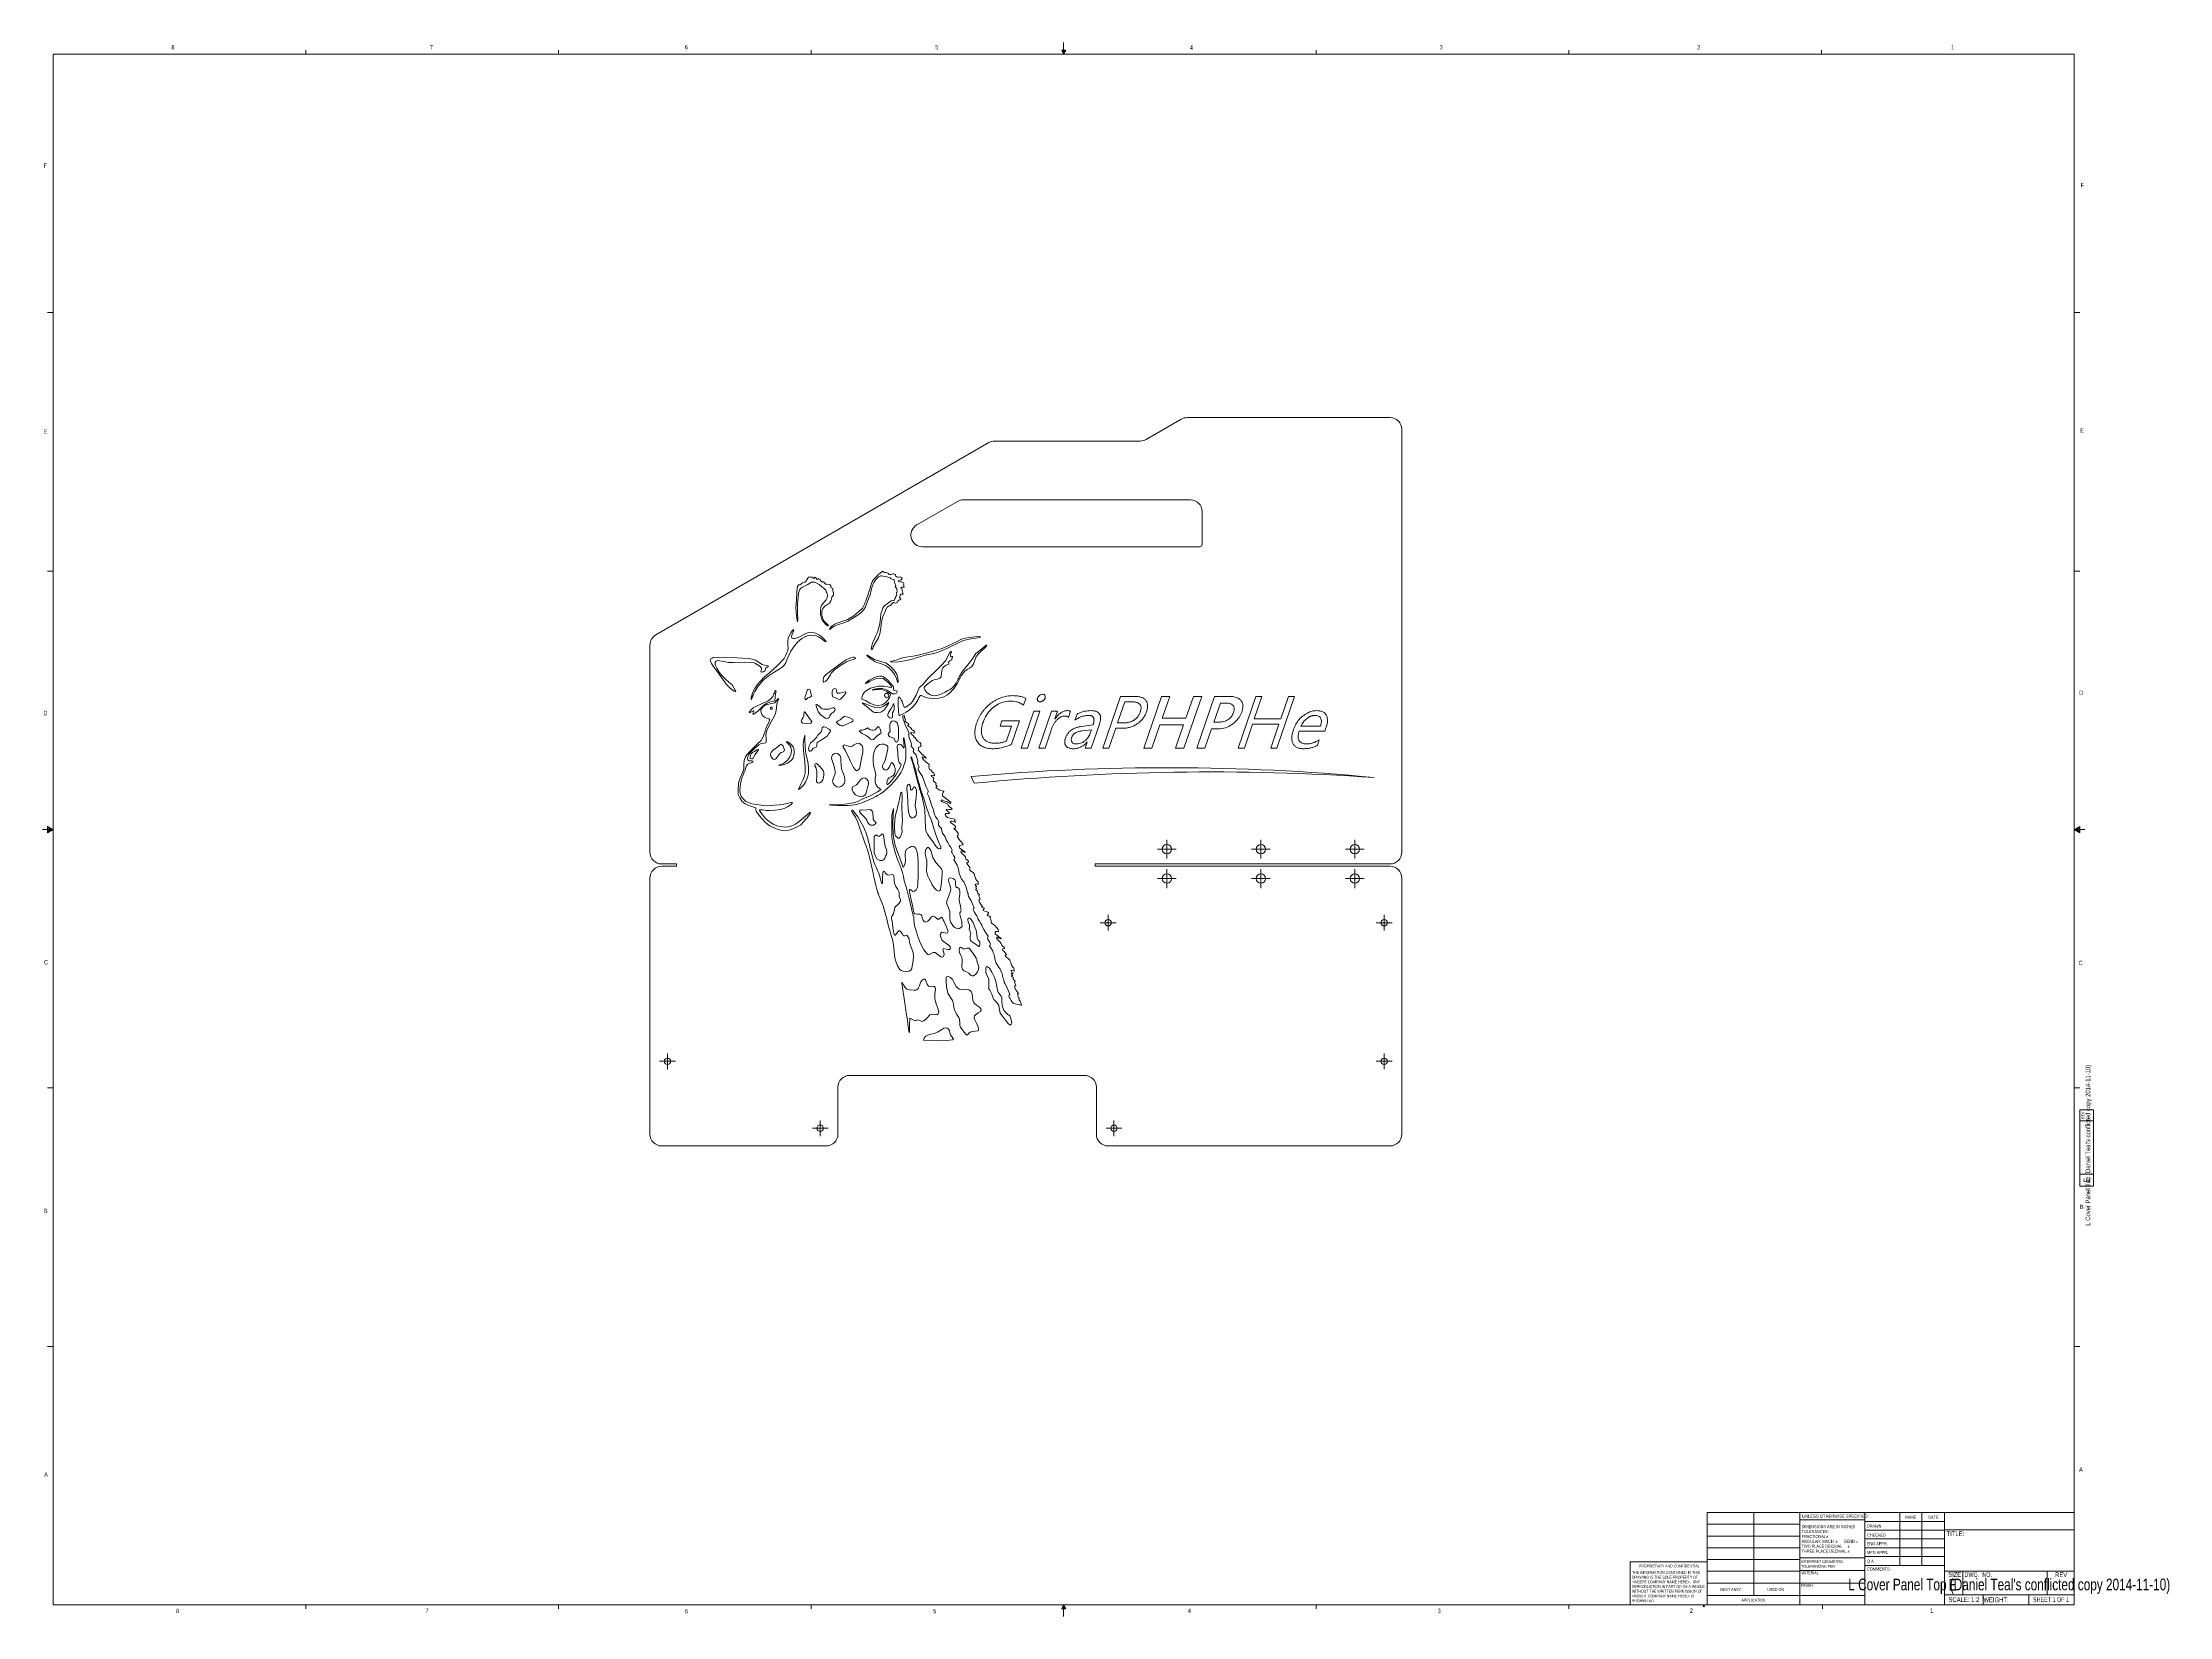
# Model space of a CAD drawing. Header units: inches. Extents: x 0.3 to 45.6, y 0.2 to 33.7.
import ezdxf

# ---------------------------------------------------------------- set-up
doc = ezdxf.new("R2010")
doc.units = ezdxf.units.IN
doc.header["$MEASUREMENT"] = 0
doc.styles.add('SLDTEXTSTYLE0', font='TXT', dxfattribs={"width": 0.75})
doc.styles.add('SLDTEXTSTYLE1', font='TXT', dxfattribs={"width": 0.6875})
doc.styles.add('SLDTEXTSTYLE2', font='TXT', dxfattribs={"width": 0.694444})

# ---------------------------------------------------------------- blocks, each defined once
blk = doc.blocks.new('SW_NOTE_0')
at = {"color": 0, "linetype": 'Continuous', "lineweight": 0, "char_height": 0.06, "attachment_point": 1, "style": 'SLDTEXTSTYLE0'}
for s, insert in [('INTERPRET GEOMETRIC', (0, 0.077)), ('TOLERANCING PER:', (0, -0.022))]:
    blk.add_mtext(s, dxfattribs=dict(at, insert=insert))
blk = doc.blocks.new('SW_NOTE_1')
at = {"color": 0, "linetype": 'Continuous', "lineweight": 0, "char_height": 0.065, "attachment_point": 1, "style": 'SLDTEXTSTYLE0'}
for s, insert in [('DIMENSIONS ARE IN INCHES', (0, 0.084)), ('ANGULAR: MACH', (0, -0.229)), ('TOLERANCES:', (0, -0.021)), ('TWO PLACE DECIMAL', (0, -0.334)), ('THREE PLACE DECIMAL', (0, -0.438)), ('FRACTIONAL', (0, -0.125)), ('%%p', (0.518, -0.125)), ('%%p', (0.723, -0.229)), ('BEND', (0.907, -0.229)), ('%%p', (0.974, -0.438)), ('%%p', (0.979, -0.334)), ('%%p', (1.148, -0.229))]:
    blk.add_mtext(s, dxfattribs=dict(at, insert=insert))
blk = doc.blocks.new('SW_NOTE_2')
at = {"color": 0, "linetype": 'Continuous', "lineweight": 0, "char_height": 0.06, "attachment_point": 1, "style": 'SLDTEXTSTYLE0'}
for s, insert in [('THE INFORMATION CONTAINED IN THIS', (0, 0.077)), ('WITHOUT THE WRITTEN PERMISSION OF', (0, -0.32)), ('<INSERT COMPANY NAME HERE>.  ANY', (0, -0.121)), ('<INSERT COMPANY NAME HERE> IS', (0, -0.42)), ('DRAWING IS THE SOLE PROPERTY OF', (0, -0.022)), ('REPRODUCTION IN PART OR AS A WHOLE', (0, -0.221)), ('PROHIBITED.', (0, -0.519))]:
    blk.add_mtext(s, dxfattribs=dict(at, insert=insert))
blk = doc.blocks.new('SW_CENTERMARKSYMBOL_0')
at = {"color": 0, "linetype": 'Continuous', "lineweight": 0}
for p, q in [((-0.1, 0), (-0.2, 0)), ((0, 0), (-0.1, 0)), ((0, 0.1), (0, 0.2)), ((0, 0), (0, 0.1)), ((0, 0), (0, -0.1)), ((0, 0), (0.1, 0)), ((0.1, 0), (0.2, 0)), ((0, -0.1), (0, -0.2))]:
    blk.add_line(p, q, dxfattribs=at)
blk = doc.blocks.new('SW_CENTERMARKSYMBOL_1')
at = {"color": 0, "linetype": 'Continuous', "lineweight": 0}
for p, q in [((-0.1, 0), (-0.2, 0)), ((0, 0), (-0.1, 0)), ((0, 0.1), (0, 0.2)), ((0, 0), (0, 0.1)), ((0, 0), (0, -0.1)), ((0, 0), (0.1, 0)), ((0.1, 0), (0.2, 0)), ((0, -0.1), (0, -0.2))]:
    blk.add_line(p, q, dxfattribs=at)
blk = doc.blocks.new('SW_CENTERMARKSYMBOL_2')
at = {"color": 0, "linetype": 'Continuous', "lineweight": 0}
for p, q in [((-0.1, 0), (-0.2, 0)), ((0, 0), (-0.1, 0)), ((0, 0.1), (0, 0.2)), ((0, 0), (0, 0.1)), ((0, 0), (0, -0.1)), ((0, 0), (0.1, 0)), ((0.1, 0), (0.2, 0)), ((0, -0.1), (0, -0.2))]:
    blk.add_line(p, q, dxfattribs=at)
blk = doc.blocks.new('SW_CENTERMARKSYMBOL_3')
at = {"color": 0, "linetype": 'Continuous', "lineweight": 0}
for p, q in [((-0.1, 0), (-0.2, 0)), ((0, 0), (-0.1, 0)), ((0, 0.1), (0, 0.2)), ((0, 0), (0, 0.1)), ((0, 0), (0, -0.1)), ((0, 0), (0.1, 0)), ((0.1, 0), (0.2, 0)), ((0, -0.1), (0, -0.2))]:
    blk.add_line(p, q, dxfattribs=at)
blk = doc.blocks.new('SW_CENTERMARKSYMBOL_4')
at = {"color": 0, "linetype": 'Continuous', "lineweight": 0}
for p, q in [((-0.1, 0), (-0.2, 0)), ((0, 0), (-0.1, 0)), ((0, 0.1), (0, 0.2)), ((0, 0), (0, 0.1)), ((0, 0), (0, -0.1)), ((0, 0), (0.1, 0)), ((0.1, 0), (0.2, 0)), ((0, -0.1), (0, -0.2))]:
    blk.add_line(p, q, dxfattribs=at)
blk = doc.blocks.new('SW_CENTERMARKSYMBOL_5')
at = {"color": 0, "linetype": 'Continuous', "lineweight": 0}
for p, q in [((-0.1, 0), (-0.2, 0)), ((0, 0), (-0.1, 0)), ((0, 0.1), (0, 0.2)), ((0, 0), (0, 0.1)), ((0, 0), (0, -0.1)), ((0, 0), (0.1, 0)), ((0.1, 0), (0.2, 0)), ((0, -0.1), (0, -0.2))]:
    blk.add_line(p, q, dxfattribs=at)
blk = doc.blocks.new('SW_CENTERMARKSYMBOL_6')
at = {"color": 0, "linetype": 'Continuous', "lineweight": 0}
for p, q in [((-0.1, 0), (-0.169, 0)), ((0, 0), (-0.1, 0)), ((0, 0.1), (0, 0.169)), ((0, 0), (0, 0.1)), ((0, 0), (0, -0.1)), ((0, 0), (0.1, 0)), ((0.1, 0), (0.169, 0)), ((0, -0.1), (0, -0.169))]:
    blk.add_line(p, q, dxfattribs=at)
blk = doc.blocks.new('SW_CENTERMARKSYMBOL_7')
at = {"color": 0, "linetype": 'Continuous', "lineweight": 0}
for p, q in [((-0.1, 0), (-0.169, 0)), ((0, 0), (-0.1, 0)), ((0, 0.1), (0, 0.169)), ((0, 0), (0, 0.1)), ((0, 0), (0, -0.1)), ((0, 0), (0.1, 0)), ((0.1, 0), (0.169, 0)), ((0, -0.1), (0, -0.169))]:
    blk.add_line(p, q, dxfattribs=at)
blk = doc.blocks.new('SW_CENTERMARKSYMBOL_8')
at = {"color": 0, "linetype": 'Continuous', "lineweight": 0}
for p, q in [((-0.1, 0), (-0.169, 0)), ((0, 0), (-0.1, 0)), ((0, 0.1), (0, 0.169)), ((0, 0), (0, 0.1)), ((0, 0), (0, -0.1)), ((0, 0), (0.1, 0)), ((0.1, 0), (0.169, 0)), ((0, -0.1), (0, -0.169))]:
    blk.add_line(p, q, dxfattribs=at)
blk = doc.blocks.new('SW_CENTERMARKSYMBOL_9')
at = {"color": 0, "linetype": 'Continuous', "lineweight": 0}
for p, q in [((-0.1, 0), (-0.169, 0)), ((0, 0), (-0.1, 0)), ((0, 0.1), (0, 0.169)), ((0, 0), (0, 0.1)), ((0, 0), (0, -0.1)), ((0, 0), (0.1, 0)), ((0.1, 0), (0.169, 0)), ((0, -0.1), (0, -0.169))]:
    blk.add_line(p, q, dxfattribs=at)
blk = doc.blocks.new('SW_CENTERMARKSYMBOL_10')
at = {"color": 0, "linetype": 'Continuous', "lineweight": 0}
for p, q in [((-0.1, 0), (-0.169, 0)), ((0, 0), (-0.1, 0)), ((0, 0.1), (0, 0.169)), ((0, 0), (0, 0.1)), ((0, 0), (0, -0.1)), ((0, 0), (0.1, 0)), ((0.1, 0), (0.169, 0)), ((0, -0.1), (0, -0.169))]:
    blk.add_line(p, q, dxfattribs=at)
blk = doc.blocks.new('SW_CENTERMARKSYMBOL_11')
at = {"color": 0, "linetype": 'Continuous', "lineweight": 0}
for p, q in [((-0.1, 0), (-0.169, 0)), ((0, 0), (-0.1, 0)), ((0, 0.1), (0, 0.169)), ((0, 0), (0, 0.1)), ((0, 0), (0, -0.1)), ((0, 0), (0.1, 0)), ((0.1, 0), (0.169, 0)), ((0, -0.1), (0, -0.169))]:
    blk.add_line(p, q, dxfattribs=at)

msp = doc.modelspace()

# ---------------------------------------------------------------- linework, layer by layer
at = {"color": 7, "linetype": 'Continuous', "lineweight": 0}
for p, q in [((5.898, 33.411), (5.898, 33.495)), ((11.273, 33.411), (11.273, 33.495)), ((16.648, 33.411), (16.648, 33.495)), ((21.981, 33.496), (22.067, 33.496)), ((22.023, 33.411), (21.981, 33.496)), ((22.023, 33.411), (21.989, 33.496)), ((22.023, 33.411), (22.009, 33.496)), ((22.023, 33.411), (22.023, 33.658)), ((22.023, 33.411), (22.036, 33.496)), ((22.023, 33.411), (22.046, 33.496)), ((22.023, 33.411), (22.067, 33.496)), ((27.398, 33.411), (27.398, 33.495)), ((32.773, 33.411), (32.773, 33.495)), ((38.148, 33.411), (38.148, 33.495)), ((0.523, 33.411), (43.523, 33.411)), ((0.523, 33.411), (0.523, 0.411)), ((43.523, 0.411), (43.523, 33.411)), ((0.523, 27.911), (0.398, 27.911)), ((43.523, 27.911), (43.648, 27.911)), ((0.523, 22.411), (0.398, 22.411)), ((43.523, 22.411), (43.648, 22.411)), ((0.523, 16.911), (0.294, 16.911)), ((0.399, 16.976), (0.399, 16.837)), ((0.523, 16.911), (0.399, 16.976)), ((0.399, 16.958), (0.523, 16.911)), ((0.399, 16.934), (0.523, 16.911)), ((0.399, 16.837), (0.523, 16.911)), ((0.399, 16.865), (0.523, 16.911)), ((0.399, 16.891), (0.523, 16.911)), ((43.523, 16.911), (43.647, 16.976)), ((43.647, 16.958), (43.523, 16.911)), ((43.647, 16.934), (43.523, 16.911)), ((43.647, 16.891), (43.523, 16.911)), ((43.647, 16.865), (43.523, 16.911)), ((43.647, 16.837), (43.523, 16.911)), ((43.523, 16.911), (43.752, 16.911)), ((43.647, 16.976), (43.647, 16.837)), ((0.523, 11.411), (0.398, 11.411)), ((43.523, 11.411), (43.648, 11.411)), ((43.648, 10.943), (43.937, 10.943)), ((43.648, 10.943), (43.648, 9.32)), ((43.937, 10.943), (43.937, 9.32)), ((43.937, 10.71), (43.648, 10.71)), ((43.648, 9.576), (43.937, 9.576)), ((43.648, 9.32), (43.937, 9.32)), ((0.523, 5.911), (0.398, 5.911)), ((43.523, 5.911), (43.648, 5.911)), ((35.714, 2.375), (43.523, 2.375)), ((35.714, 0.411), (35.714, 2.375)), ((36.712, 2.375), (36.712, 0.607)), ((37.691, 0.411), (37.691, 2.375)), ((39.073, 2.375), (39.073, 0.411)), ((39.817, 2.375), (39.817, 1.25)), ((40.285, 2.375), (40.285, 1.25)), ((40.764, 2.375), (40.764, 0.411)), ((35.714, 2.125), (37.691, 2.125)), ((35.714, 1.875), (37.691, 1.875)), ((39.073, 2.221), (37.691, 2.221)), ((39.073, 2.187), (40.764, 2.187)), ((39.073, 2), (40.764, 2)), ((39.073, 1.812), (40.764, 1.812)), ((40.764, 2.008), (43.523, 2.008)), ((35.714, 1.625), (37.691, 1.625)), ((35.714, 1.375), (37.691, 1.375)), ((37.691, 1.414), (39.073, 1.414)), ((40.764, 1.625), (39.073, 1.625)), ((40.764, 1.437), (39.073, 1.437)), ((34.077, 0.411), (34.077, 1.325)), ((35.714, 1.325), (34.077, 1.325)), ((35.714, 1.125), (37.691, 1.125)), ((37.691, 1.144), (39.073, 1.144)), ((40.764, 1.25), (39.073, 1.25)), ((40.764, 1.13), (43.523, 1.13)), ((41.16, 1.13), (41.16, 0.623)), ((42.951, 1.13), (42.951, 0.623)), ((35.714, 0.875), (37.691, 0.875)), ((35.714, 0.607), (39.073, 0.607)), ((37.691, 0.874), (39.073, 0.874)), ((40.764, 0.623), (43.523, 0.623)), ((41.587, 0.623), (41.587, 0.411)), ((42.559, 0.623), (42.559, 0.411)), ((43.523, 0.411), (0.523, 0.411)), ((5.898, 0.411), (5.898, 0.326)), ((11.273, 0.411), (11.273, 0.326)), ((16.648, 0.411), (16.648, 0.326)), ((22.023, 0.411), (21.981, 0.325)), ((21.981, 0.325), (22.067, 0.325)), ((22.023, 0.411), (21.989, 0.325)), ((22.023, 0.411), (22.009, 0.325)), ((22.023, 0.411), (22.023, 0.163)), ((22.023, 0.411), (22.067, 0.325)), ((22.023, 0.411), (22.046, 0.325)), ((22.023, 0.411), (22.036, 0.325)), ((27.398, 0.411), (27.398, 0.326)), ((32.773, 0.411), (32.773, 0.326)), ((35.634, 0.376), (35.648, 0.411)), ((35.66, 0.376), (35.634, 0.376)), ((35.648, 0.411), (35.66, 0.376)), ((38.173, 0.411), (38.173, 0.326))]:
    msp.add_line(p, q, dxfattribs=at)
at = {"color": 7, "linetype": 'Continuous', "lineweight": 15}
for p, q in [((23.777, 25.211), (24.527, 25.644)), ((28.969, 25.677), (24.652, 25.677)), ((29.219, 16.427), (29.219, 25.427)), ((20.429, 25.144), (13.344, 21.053)), ((20.554, 25.177), (23.652, 25.177)), ((19.764, 23.894), (18.898, 23.394)), ((24.719, 23.927), (19.889, 23.927)), ((24.969, 22.977), (24.969, 23.677)), ((19.023, 22.927), (24.919, 22.927)), ((16.518, 22.173), (16.535, 22.185)), ((16.535, 22.185), (16.578, 22.256)), ((16.578, 22.256), (16.594, 22.281)), ((16.594, 22.281), (16.609, 22.288)), ((16.609, 22.288), (16.633, 22.283)), ((16.633, 22.283), (16.657, 22.281)), ((16.657, 22.281), (16.674, 22.281)), ((16.674, 22.281), (16.692, 22.269)), ((16.692, 22.269), (16.71, 22.254)), ((16.71, 22.254), (16.721, 22.269)), ((16.721, 22.269), (16.737, 22.282)), ((16.737, 22.282), (16.748, 22.265)), ((16.748, 22.265), (16.768, 22.236)), ((16.768, 22.236), (16.78, 22.228)), ((16.78, 22.228), (16.791, 22.239)), ((16.791, 22.239), (16.801, 22.252)), ((16.801, 22.252), (16.821, 22.241)), ((16.821, 22.241), (16.839, 22.228)), ((16.839, 22.228), (16.852, 22.208)), ((16.852, 22.208), (16.872, 22.183)), ((16.872, 22.183), (16.902, 22.181)), ((16.902, 22.181), (16.917, 22.181)), ((16.917, 22.181), (16.928, 22.166)), ((17.935, 22.149), (17.946, 22.178)), ((17.946, 22.178), (17.958, 22.204)), ((17.958, 22.204), (17.989, 22.243)), ((18.028, 22.23), (17.981, 22.164)), ((17.989, 22.243), (18.091, 22.341)), ((18.086, 22.289), (18.028, 22.23)), ((18.132, 22.311), (18.086, 22.289)), ((18.091, 22.341), (18.151, 22.393)), ((18.153, 22.31), (18.132, 22.311)), ((18.151, 22.393), (18.17, 22.405)), ((18.173, 22.301), (18.153, 22.31)), ((18.17, 22.405), (18.188, 22.391)), ((18.225, 22.292), (18.173, 22.301)), ((18.188, 22.391), (18.2, 22.38)), ((18.2, 22.38), (18.212, 22.383)), ((18.212, 22.383), (18.235, 22.388)), ((18.258, 22.289), (18.225, 22.292)), ((18.235, 22.388), (18.255, 22.378)), ((18.255, 22.378), (18.278, 22.367)), ((18.279, 22.279), (18.258, 22.289)), ((18.278, 22.367), (18.289, 22.363)), ((18.316, 22.267), (18.279, 22.279)), ((18.289, 22.363), (18.299, 22.35)), ((18.299, 22.35), (18.311, 22.336)), ((18.311, 22.336), (18.342, 22.337)), ((18.334, 22.264), (18.316, 22.267)), ((18.348, 22.254), (18.334, 22.264)), ((18.342, 22.337), (18.39, 22.348)), ((18.372, 22.235), (18.348, 22.254)), ((18.392, 22.231), (18.372, 22.235)), ((18.39, 22.348), (18.402, 22.353)), ((18.406, 22.229), (18.392, 22.231)), ((18.402, 22.353), (18.41, 22.35)), ((18.418, 22.213), (18.406, 22.229)), ((18.41, 22.35), (18.434, 22.34)), ((18.432, 22.152), (18.418, 22.213)), ((18.434, 22.34), (18.446, 22.333)), ((18.446, 22.333), (18.447, 22.321)), ((18.447, 22.321), (18.452, 22.301)), ((18.452, 22.301), (18.467, 22.287)), ((18.467, 22.287), (18.489, 22.279)), ((18.489, 22.279), (18.511, 22.283)), ((18.514, 22.211), (18.504, 22.2)), ((18.504, 22.2), (18.505, 22.188)), ((18.505, 22.188), (18.538, 22.183)), ((18.511, 22.283), (18.546, 22.289)), ((18.552, 22.222), (18.514, 22.211)), ((18.538, 22.183), (18.571, 22.178)), ((18.546, 22.289), (18.573, 22.276)), ((18.566, 22.226), (18.552, 22.222)), ((18.576, 22.236), (18.566, 22.226)), ((18.571, 22.178), (18.587, 22.172)), ((18.573, 22.276), (18.585, 22.257)), ((18.585, 22.257), (18.576, 22.236)), ((16.327, 21.623), (16.335, 21.803)), ((16.335, 21.803), (16.344, 21.953)), ((16.344, 21.953), (16.349, 22.043)), ((16.349, 22.043), (16.358, 22.082)), ((16.358, 22.082), (16.383, 22.114)), ((16.372, 21.847), (16.362, 21.721)), ((16.38, 21.937), (16.372, 21.847)), ((16.405, 22.003), (16.38, 21.937)), ((16.383, 22.114), (16.397, 22.12)), ((16.397, 22.12), (16.411, 22.118)), ((16.424, 22.036), (16.405, 22.003)), ((16.411, 22.118), (16.427, 22.117)), ((16.443, 22.052), (16.424, 22.036)), ((16.427, 22.117), (16.438, 22.137)), ((16.438, 22.137), (16.468, 22.163)), ((16.463, 22.067), (16.443, 22.052)), ((16.479, 22.072), (16.463, 22.067)), ((16.468, 22.163), (16.503, 22.175)), ((16.508, 22.087), (16.479, 22.072)), ((16.503, 22.175), (16.518, 22.173)), ((16.562, 22.12), (16.508, 22.087)), ((16.62, 22.155), (16.562, 22.12)), ((16.657, 22.171), (16.62, 22.155)), ((16.702, 22.176), (16.657, 22.171)), ((16.726, 22.176), (16.702, 22.176)), ((16.745, 22.164), (16.726, 22.176)), ((16.77, 22.15), (16.745, 22.164)), ((16.818, 22.121), (16.77, 22.15)), ((16.875, 22.076), (16.818, 22.121)), ((16.873, 21.68), (16.905, 21.726)), ((16.901, 22.061), (16.875, 22.076)), ((16.925, 22.042), (16.901, 22.061)), ((16.905, 21.726), (16.967, 21.799)), ((16.947, 22.019), (16.925, 22.042)), ((16.928, 22.166), (16.953, 22.134)), ((16.963, 22.004), (16.947, 22.019)), ((16.953, 22.134), (16.986, 22.131)), ((16.966, 21.98), (16.963, 22.004)), ((16.967, 21.966), (16.966, 21.98)), ((16.98, 21.95), (16.967, 21.966)), ((16.967, 21.799), (16.989, 21.84)), ((16.994, 21.932), (16.98, 21.95)), ((16.986, 22.131), (17.03, 22.126)), ((16.989, 21.84), (16.996, 21.902)), ((16.996, 21.902), (16.994, 21.932)), ((17.03, 22.126), (17.056, 22.117)), ((17.052, 21.731), (17.035, 21.722)), ((17.055, 21.752), (17.052, 21.731)), ((17.056, 21.766), (17.055, 21.752)), ((17.056, 22.117), (17.069, 22.101)), ((17.066, 21.78), (17.056, 21.766)), ((17.08, 21.806), (17.066, 21.78)), ((17.069, 22.101), (17.072, 22.072)), ((17.072, 22.072), (17.076, 22.051)), ((17.076, 22.051), (17.098, 22.044)), ((17.086, 21.82), (17.08, 21.806)), ((17.088, 21.842), (17.086, 21.82)), ((17.1, 21.868), (17.088, 21.859)), ((17.088, 21.859), (17.088, 21.842)), ((17.098, 22.044), (17.111, 22.041)), ((17.122, 21.898), (17.1, 21.868)), ((17.111, 22.041), (17.11, 22.022)), ((17.11, 22.022), (17.114, 21.987)), ((17.114, 21.987), (17.126, 21.947)), ((17.126, 21.947), (17.122, 21.898)), ((17.791, 21.722), (17.802, 21.747)), ((17.802, 21.747), (17.813, 21.774)), ((17.857, 21.781), (17.804, 21.647)), ((17.813, 21.774), (17.821, 21.799)), ((17.821, 21.799), (17.855, 21.892)), ((17.855, 21.892), (17.871, 21.937)), ((17.87, 21.817), (17.857, 21.781)), ((17.902, 21.907), (17.87, 21.817)), ((17.871, 21.937), (17.88, 21.966)), ((17.88, 21.966), (17.891, 22.006)), ((17.891, 22.006), (17.902, 22.046)), ((17.902, 22.046), (17.913, 22.081)), ((17.925, 22.003), (17.902, 21.907)), ((17.913, 22.081), (17.924, 22.115)), ((17.924, 22.115), (17.935, 22.149)), ((17.938, 22.052), (17.925, 22.003)), ((17.946, 22.081), (17.938, 22.052)), ((17.981, 22.164), (17.946, 22.081)), ((18.265, 21.713), (18.321, 21.756)), ((18.321, 21.756), (18.352, 21.777)), ((18.352, 21.777), (18.387, 21.781)), ((18.398, 21.739), (18.367, 21.71)), ((18.387, 21.781), (18.417, 21.783)), ((18.412, 21.74), (18.398, 21.739)), ((18.44, 21.725), (18.412, 21.74)), ((18.417, 21.783), (18.423, 21.799)), ((18.423, 21.799), (18.428, 21.818)), ((18.428, 21.818), (18.444, 21.841)), ((18.435, 22.131), (18.432, 22.152)), ((18.445, 22.117), (18.435, 22.131)), ((18.436, 22.074), (18.443, 22.087)), ((18.451, 22.059), (18.436, 22.074)), ((18.465, 21.734), (18.44, 21.725)), ((18.443, 22.087), (18.454, 22.099)), ((18.444, 21.841), (18.452, 21.869)), ((18.454, 22.099), (18.445, 22.117)), ((18.47, 22.042), (18.451, 22.059)), ((18.452, 21.869), (18.463, 21.889)), ((18.463, 21.889), (18.474, 21.907)), ((18.465, 21.944), (18.471, 21.956)), ((18.468, 21.933), (18.465, 21.944)), ((18.48, 21.745), (18.465, 21.734)), ((18.474, 21.907), (18.468, 21.933)), ((18.471, 22.02), (18.47, 22.042)), ((18.474, 22.003), (18.471, 22.02)), ((18.471, 21.956), (18.479, 21.983)), ((18.479, 21.983), (18.474, 22.003)), ((18.483, 21.754), (18.48, 21.745)), ((18.486, 21.77), (18.483, 21.754)), ((18.502, 21.778), (18.486, 21.77)), ((18.519, 21.789), (18.502, 21.778)), ((18.538, 21.8), (18.519, 21.789)), ((18.538, 21.867), (18.531, 21.854)), ((18.531, 21.854), (18.544, 21.834)), ((18.543, 21.892), (18.538, 21.867)), ((18.555, 21.809), (18.538, 21.8)), ((18.544, 21.907), (18.543, 21.892)), ((18.551, 21.917), (18.544, 21.907)), ((18.544, 21.834), (18.555, 21.809)), ((18.581, 21.917), (18.551, 21.917)), ((18.558, 22.06), (18.556, 22.049)), ((18.556, 22.049), (18.577, 22.036)), ((18.57, 22.065), (18.558, 22.06)), ((18.594, 22.065), (18.57, 22.065)), ((18.577, 22.036), (18.586, 22.025)), ((18.605, 21.917), (18.581, 21.917)), ((18.586, 22.025), (18.588, 21.994)), ((18.587, 22.172), (18.613, 22.161)), ((18.588, 21.994), (18.599, 21.94)), ((18.63, 22.068), (18.594, 22.065)), ((18.599, 21.94), (18.605, 21.917)), ((18.613, 22.161), (18.623, 22.148)), ((18.619, 22.13), (18.615, 22.11)), ((18.615, 22.11), (18.624, 22.094)), ((18.623, 22.148), (18.619, 22.13)), ((18.624, 22.094), (18.632, 22.078)), ((18.632, 22.078), (18.63, 22.068)), ((16.337, 21.453), (16.327, 21.623)), ((16.349, 21.365), (16.337, 21.453)), ((16.357, 21.328), (16.349, 21.365)), ((16.365, 21.372), (16.357, 21.328)), ((16.362, 21.721), (16.361, 21.524)), ((16.361, 21.524), (16.365, 21.372)), ((16.852, 21.582), (16.859, 21.639)), ((16.852, 21.481), (16.852, 21.582)), ((16.869, 21.408), (16.852, 21.481)), ((16.859, 21.639), (16.873, 21.68)), ((16.88, 21.384), (16.869, 21.408)), ((16.897, 21.616), (16.874, 21.554)), ((16.874, 21.554), (16.876, 21.475)), ((16.876, 21.475), (16.893, 21.414)), ((16.914, 21.329), (16.88, 21.384)), ((16.893, 21.414), (16.902, 21.389)), ((16.94, 21.661), (16.897, 21.616)), ((16.902, 21.389), (16.927, 21.345)), ((16.968, 21.268), (16.914, 21.329)), ((16.927, 21.345), (16.98, 21.289)), ((16.981, 21.689), (16.94, 21.661)), ((16.98, 21.289), (17.016, 21.253)), ((17.006, 21.706), (16.981, 21.689)), ((17.035, 21.722), (17.006, 21.706)), ((17.133, 21.269), (17.152, 21.281)), ((17.152, 21.281), (17.168, 21.289)), ((17.168, 21.289), (17.198, 21.3)), ((17.198, 21.3), (17.227, 21.311)), ((17.231, 21.275), (17.209, 21.267)), ((17.227, 21.311), (17.262, 21.321)), ((17.276, 21.288), (17.231, 21.275)), ((17.262, 21.321), (17.365, 21.356)), ((17.321, 21.302), (17.276, 21.288)), ((17.345, 21.311), (17.321, 21.302)), ((17.43, 21.346), (17.345, 21.311)), ((17.365, 21.356), (17.398, 21.369)), ((17.398, 21.369), (17.424, 21.381)), ((17.424, 21.381), (17.56, 21.46)), ((17.608, 21.452), (17.43, 21.346)), ((17.56, 21.46), (17.659, 21.54)), ((17.671, 21.496), (17.608, 21.452)), ((17.659, 21.54), (17.739, 21.623)), ((17.727, 21.545), (17.671, 21.496)), ((17.772, 21.596), (17.727, 21.545)), ((17.739, 21.623), (17.773, 21.679)), ((17.804, 21.647), (17.772, 21.596)), ((17.773, 21.679), (17.791, 21.722)), ((18.097, 21.233), (18.111, 21.295)), ((18.111, 21.295), (18.124, 21.4)), ((18.124, 21.4), (18.136, 21.497)), ((18.136, 21.497), (18.158, 21.578)), ((18.156, 21.356), (18.141, 21.272)), ((18.168, 21.419), (18.156, 21.356)), ((18.158, 21.578), (18.177, 21.623)), ((18.225, 21.553), (18.168, 21.419)), ((18.177, 21.623), (18.197, 21.656)), ((18.197, 21.656), (18.225, 21.684)), ((18.225, 21.684), (18.265, 21.713)), ((18.241, 21.596), (18.225, 21.553)), ((18.267, 21.644), (18.241, 21.596)), ((18.311, 21.668), (18.267, 21.644)), ((18.336, 21.68), (18.311, 21.668)), ((18.367, 21.71), (18.336, 21.68)), ((13.219, 20.837), (13.219, 16.427)), ((16.15, 20.901), (16.162, 20.991)), ((16.157, 20.828), (16.15, 20.901)), ((16.164, 20.777), (16.157, 20.828)), ((16.162, 20.991), (16.217, 21.094)), ((16.217, 21.094), (16.252, 21.145)), ((16.244, 21.067), (16.235, 21.02)), ((16.235, 21.02), (16.238, 20.993)), ((16.238, 20.993), (16.249, 20.98)), ((16.272, 21.129), (16.244, 21.067)), ((16.249, 20.98), (16.271, 20.973)), ((16.252, 21.145), (16.272, 21.167)), ((16.271, 20.973), (16.299, 20.974)), ((16.362, 20.894), (16.271, 20.794)), ((16.272, 21.167), (16.279, 21.155)), ((16.279, 21.155), (16.272, 21.129)), ((16.299, 20.974), (16.371, 21)), ((16.45, 20.974), (16.362, 20.894)), ((16.371, 21), (16.551, 21.087)), ((16.516, 21.011), (16.45, 20.974)), ((16.566, 21.035), (16.516, 21.011)), ((16.551, 21.087), (16.607, 21.104)), ((16.649, 21.044), (16.566, 21.035)), ((16.607, 21.104), (16.655, 21.108)), ((16.712, 21.042), (16.649, 21.044)), ((16.655, 21.108), (16.74, 21.092)), ((16.762, 21.032), (16.712, 21.042)), ((16.74, 21.092), (16.83, 21.048)), ((16.809, 21.009), (16.762, 21.032)), ((16.868, 20.967), (16.809, 21.009)), ((16.83, 21.048), (16.911, 20.977)), ((16.95, 20.91), (16.868, 20.967)), ((16.911, 20.977), (16.969, 20.913)), ((16.965, 20.905), (16.95, 20.91)), ((16.969, 20.913), (16.965, 20.905)), ((17.002, 21.247), (16.968, 21.268)), ((17.012, 21.247), (17.002, 21.247)), ((17.016, 21.253), (17.012, 21.247)), ((17.04, 21.171), (17.045, 21.189)), ((17.049, 21.17), (17.04, 21.171)), ((17.045, 21.189), (17.071, 21.22)), ((17.064, 21.182), (17.049, 21.17)), ((17.142, 21.237), (17.064, 21.182)), ((17.071, 21.22), (17.104, 21.251)), ((17.104, 21.251), (17.133, 21.269)), ((17.209, 21.267), (17.142, 21.237)), ((17.94, 20.817), (17.958, 20.875)), ((17.958, 20.875), (18.005, 20.981)), ((18.019, 20.883), (17.969, 20.799)), ((18.005, 20.981), (18.027, 21.031)), ((18.08, 20.989), (18.019, 20.883)), ((18.027, 21.031), (18.046, 21.074)), ((18.046, 21.074), (18.058, 21.106)), ((18.058, 21.106), (18.066, 21.13)), ((18.066, 21.13), (18.097, 21.233)), ((18.088, 21.013), (18.08, 20.989)), ((18.11, 21.078), (18.088, 21.013)), ((18.13, 21.192), (18.11, 21.078)), ((18.141, 21.272), (18.13, 21.192)), ((19.844, 20.915), (19.535, 20.765)), ((19.552, 20.815), (19.638, 20.855)), ((19.638, 20.855), (19.758, 20.914)), ((19.758, 20.914), (19.824, 20.946)), ((19.824, 20.946), (19.871, 20.968)), ((19.893, 20.933), (19.844, 20.915)), ((19.871, 20.968), (19.996, 20.995)), ((19.919, 20.942), (19.893, 20.933)), ((19.984, 20.956), (19.919, 20.942)), ((20.049, 20.967), (19.984, 20.956)), ((19.996, 20.995), (20.198, 21.015)), ((20.121, 20.977), (20.049, 20.967)), ((20.194, 20.988), (20.121, 20.977)), ((20.235, 21), (20.194, 20.988)), ((20.198, 21.015), (20.252, 21.013)), ((20.254, 21.007), (20.235, 21)), ((20.252, 21.013), (20.254, 21.007)), ((20.332, 20.797), (20.372, 20.83)), ((20.385, 20.828), (20.37, 20.799)), ((20.372, 20.83), (20.382, 20.834)), ((20.382, 20.834), (20.385, 20.828)), ((14.503, 20.515), (14.517, 20.54)), ((14.506, 20.483), (14.503, 20.515)), ((14.527, 20.441), (14.506, 20.483)), ((14.517, 20.54), (14.541, 20.558)), ((14.565, 20.388), (14.527, 20.441)), ((14.541, 20.558), (14.568, 20.568)), ((14.606, 20.333), (14.565, 20.388)), ((14.568, 20.568), (14.669, 20.577)), ((14.607, 20.467), (14.604, 20.445)), ((14.604, 20.445), (14.609, 20.415)), ((14.63, 20.494), (14.607, 20.467)), ((14.609, 20.415), (14.64, 20.342)), ((14.666, 20.506), (14.63, 20.494)), ((14.827, 20.477), (14.666, 20.506)), ((14.669, 20.577), (14.81, 20.573)), ((14.81, 20.573), (15.066, 20.561)), ((14.886, 20.467), (14.827, 20.477)), ((15.002, 20.466), (14.886, 20.467)), ((15.227, 20.47), (15.002, 20.466)), ((15.066, 20.561), (15.308, 20.55)), ((15.36, 20.468), (15.227, 20.47)), ((15.308, 20.55), (15.394, 20.535)), ((15.432, 20.457), (15.36, 20.468)), ((15.394, 20.535), (15.439, 20.52)), ((15.452, 20.447), (15.432, 20.457)), ((15.439, 20.52), (15.463, 20.511)), ((15.509, 20.418), (15.452, 20.447)), ((15.463, 20.511), (15.484, 20.501)), ((15.484, 20.501), (15.61, 20.423)), ((15.564, 20.379), (15.509, 20.418)), ((15.59, 20.343), (15.564, 20.379)), ((15.61, 20.423), (15.654, 20.406)), ((15.654, 20.406), (15.689, 20.4)), ((15.689, 20.4), (15.729, 20.396)), ((15.73, 20.373), (15.691, 20.353)), ((15.729, 20.396), (15.74, 20.384)), ((15.74, 20.384), (15.73, 20.373)), ((15.765, 20.242), (15.928, 20.391)), ((15.928, 20.391), (16.074, 20.547)), ((16.077, 20.407), (16.036, 20.365)), ((16.074, 20.547), (16.113, 20.622)), ((16.108, 20.46), (16.077, 20.407)), ((16.124, 20.503), (16.108, 20.46)), ((16.113, 20.622), (16.135, 20.669)), ((16.136, 20.537), (16.124, 20.503)), ((16.135, 20.669), (16.152, 20.711)), ((16.158, 20.586), (16.136, 20.537)), ((16.152, 20.711), (16.164, 20.777)), ((16.218, 20.709), (16.158, 20.586)), ((16.271, 20.794), (16.218, 20.709)), ((17.09, 20.301), (17.211, 20.395)), ((17.28, 20.408), (17.152, 20.314)), ((17.211, 20.395), (17.309, 20.467)), ((17.401, 20.481), (17.28, 20.408)), ((17.309, 20.467), (17.397, 20.521)), ((17.397, 20.521), (17.475, 20.557)), ((17.485, 20.513), (17.401, 20.481)), ((17.475, 20.557), (17.542, 20.575)), ((17.552, 20.53), (17.485, 20.513)), ((17.542, 20.575), (17.569, 20.575)), ((17.581, 20.543), (17.552, 20.53)), ((17.569, 20.575), (17.586, 20.569)), ((17.59, 20.558), (17.581, 20.543)), ((17.586, 20.569), (17.59, 20.558)), ((17.835, 20.617), (17.838, 20.622)), ((17.856, 20.592), (17.835, 20.617)), ((17.838, 20.622), (17.847, 20.619)), ((17.847, 20.619), (17.888, 20.592)), ((17.904, 20.551), (17.856, 20.592)), ((17.888, 20.592), (17.997, 20.528)), ((17.96, 20.511), (17.904, 20.551)), ((17.93, 20.757), (17.94, 20.817)), ((17.932, 20.743), (17.93, 20.757)), ((17.94, 20.739), (17.932, 20.743)), ((17.95, 20.745), (17.94, 20.739)), ((17.959, 20.765), (17.95, 20.745)), ((17.969, 20.799), (17.959, 20.765)), ((18.004, 20.488), (17.96, 20.511)), ((17.997, 20.528), (18.13, 20.484)), ((18.033, 20.475), (18.004, 20.488)), ((18.064, 20.464), (18.033, 20.475)), ((18.1, 20.453), (18.064, 20.464)), ((18.126, 20.445), (18.1, 20.453)), ((18.233, 20.403), (18.126, 20.445)), ((18.13, 20.484), (18.244, 20.45)), ((18.299, 20.358), (18.233, 20.403)), ((18.244, 20.45), (18.296, 20.417)), ((18.296, 20.417), (18.354, 20.367)), ((18.338, 20.478), (18.344, 20.486)), ((18.39, 20.471), (18.338, 20.478)), ((18.344, 20.486), (18.364, 20.495)), ((18.364, 20.495), (18.423, 20.509)), ((18.502, 20.48), (18.39, 20.471)), ((18.423, 20.509), (18.472, 20.518)), ((18.472, 20.518), (18.534, 20.542)), ((18.634, 20.498), (18.502, 20.48)), ((18.534, 20.542), (18.6, 20.565)), ((18.6, 20.565), (18.67, 20.578)), ((18.746, 20.522), (18.634, 20.498)), ((18.67, 20.578), (18.761, 20.592)), ((18.802, 20.536), (18.746, 20.522)), ((18.761, 20.592), (18.817, 20.6)), ((18.827, 20.545), (18.802, 20.536)), ((18.817, 20.6), (18.926, 20.619)), ((18.863, 20.557), (18.827, 20.545)), ((18.933, 20.578), (18.863, 20.557)), ((18.926, 20.619), (19.066, 20.654)), ((19.08, 20.619), (18.933, 20.578)), ((19.066, 20.654), (19.124, 20.67)), ((19.143, 20.636), (19.08, 20.619)), ((19.124, 20.67), (19.171, 20.682)), ((19.19, 20.644), (19.143, 20.636)), ((19.171, 20.682), (19.366, 20.738)), ((19.341, 20.679), (19.19, 20.644)), ((19.295, 20.281), (19.425, 20.409)), ((19.535, 20.765), (19.341, 20.679)), ((19.366, 20.738), (19.413, 20.753)), ((19.413, 20.753), (19.552, 20.815)), ((19.425, 20.409), (19.513, 20.51)), ((19.475, 20.373), (19.453, 20.348)), ((19.521, 20.408), (19.475, 20.373)), ((19.513, 20.51), (19.56, 20.596)), ((19.559, 20.422), (19.521, 20.408)), ((19.58, 20.431), (19.559, 20.422)), ((19.56, 20.596), (19.604, 20.676)), ((19.583, 20.481), (19.575, 20.462)), ((19.575, 20.462), (19.581, 20.446)), ((19.581, 20.446), (19.58, 20.431)), ((19.601, 20.499), (19.583, 20.481)), ((19.628, 20.511), (19.601, 20.499)), ((19.604, 20.676), (19.628, 20.7)), ((19.624, 20.658), (19.614, 20.628)), ((19.614, 20.628), (19.614, 20.603)), ((19.614, 20.603), (19.624, 20.588)), ((19.635, 20.689), (19.624, 20.658)), ((19.624, 20.588), (19.64, 20.589)), ((19.628, 20.7), (19.635, 20.689)), ((19.641, 20.518), (19.628, 20.511)), ((19.64, 20.589), (19.662, 20.592)), ((19.644, 20.534), (19.641, 20.518)), ((19.653, 20.568), (19.644, 20.534)), ((19.662, 20.592), (19.653, 20.568)), ((19.874, 20.287), (19.946, 20.369)), ((19.946, 20.369), (20.044, 20.486)), ((20.059, 20.371), (20.016, 20.344)), ((20.044, 20.486), (20.089, 20.556)), ((20.102, 20.435), (20.059, 20.371)), ((20.089, 20.556), (20.102, 20.58)), ((20.102, 20.58), (20.154, 20.655)), ((20.11, 20.453), (20.102, 20.435)), ((20.126, 20.492), (20.11, 20.453)), ((20.164, 20.592), (20.126, 20.492)), ((20.154, 20.655), (20.272, 20.746)), ((20.211, 20.651), (20.164, 20.592)), ((20.279, 20.717), (20.211, 20.651)), ((20.272, 20.746), (20.332, 20.797)), ((20.339, 20.769), (20.279, 20.717)), ((20.37, 20.799), (20.339, 20.769)), ((14.655, 20.267), (14.606, 20.333)), ((14.64, 20.342), (14.692, 20.26)), ((14.706, 20.195), (14.655, 20.267)), ((14.692, 20.26), (14.751, 20.185)), ((14.85, 19.999), (14.706, 20.195)), ((14.751, 20.185), (14.82, 20.115)), ((14.82, 20.115), (14.9, 20.046)), ((14.925, 19.917), (14.85, 19.999)), ((14.9, 20.046), (14.966, 19.986)), ((15.01, 19.858), (14.925, 19.917)), ((14.966, 19.986), (15.007, 19.926)), ((15.007, 19.926), (15.034, 19.879)), ((15.528, 19.97), (15.45, 19.847)), ((15.452, 19.909), (15.504, 19.988)), ((15.504, 19.988), (15.565, 20.063)), ((15.63, 20.086), (15.528, 19.97)), ((15.565, 20.063), (15.665, 20.164)), ((15.577, 20.264), (15.579, 20.28)), ((15.591, 20.256), (15.577, 20.264)), ((15.579, 20.28), (15.591, 20.306)), ((15.591, 20.306), (15.59, 20.343)), ((15.629, 20.264), (15.591, 20.256)), ((15.661, 20.285), (15.629, 20.264)), ((15.733, 20.171), (15.63, 20.086)), ((15.674, 20.302), (15.661, 20.285)), ((15.665, 20.164), (15.765, 20.242)), ((15.677, 20.324), (15.674, 20.302)), ((15.68, 20.344), (15.677, 20.324)), ((15.691, 20.353), (15.68, 20.344)), ((15.841, 20.242), (15.733, 20.171)), ((15.913, 20.286), (15.841, 20.242)), ((15.971, 20.322), (15.913, 20.286)), ((16.036, 20.365), (15.971, 20.322)), ((16.902, 20.091), (16.915, 20.143)), ((16.909, 20.051), (16.902, 20.091)), ((16.921, 20.044), (16.909, 20.051)), ((16.915, 20.143), (16.936, 20.175)), ((16.954, 20.062), (16.921, 20.044)), ((16.936, 20.175), (16.967, 20.208)), ((16.992, 20.096), (16.954, 20.062)), ((16.967, 20.208), (17.09, 20.301)), ((17.058, 20.204), (16.992, 20.096)), ((17.079, 20.239), (17.058, 20.204)), ((17.152, 20.314), (17.079, 20.239)), ((17.804, 20.012), (17.811, 20.03)), ((17.814, 20.016), (17.804, 20.012)), ((17.811, 20.03), (17.825, 20.044)), ((17.83, 20.022), (17.814, 20.016)), ((17.825, 20.044), (17.858, 20.067)), ((17.846, 20.03), (17.83, 20.022)), ((17.907, 20.065), (17.846, 20.03)), ((17.858, 20.067), (17.887, 20.089)), ((17.878, 19.899), (17.91, 19.915)), ((17.887, 20.089), (17.926, 20.111)), ((17.971, 20.096), (17.907, 20.065)), ((17.91, 19.915), (17.966, 19.936)), ((17.926, 20.111), (17.968, 20.133)), ((17.966, 19.936), (18.077, 19.96)), ((17.968, 20.133), (17.998, 20.144)), ((18.042, 20.121), (17.971, 20.096)), ((17.998, 20.144), (18.054, 20.165)), ((18.119, 20.13), (18.042, 20.121)), ((18.054, 20.165), (18.106, 20.176)), ((18.077, 19.96), (18.202, 19.961)), ((18.106, 20.176), (18.151, 20.176)), ((18.179, 20.124), (18.119, 20.13)), ((18.151, 20.176), (18.185, 20.166)), ((18.244, 20.077), (18.179, 20.124)), ((18.185, 20.166), (18.286, 20.083)), ((18.202, 19.961), (18.283, 19.946)), ((18.307, 20.019), (18.244, 20.077)), ((18.283, 19.946), (18.324, 19.93)), ((18.286, 20.083), (18.39, 19.968)), ((18.367, 20.289), (18.299, 20.358)), ((18.349, 19.963), (18.307, 20.019)), ((18.324, 19.93), (18.345, 19.924)), ((18.345, 19.924), (18.356, 19.93)), ((18.36, 19.941), (18.349, 19.963)), ((18.354, 20.367), (18.407, 20.308)), ((18.356, 19.93), (18.36, 19.941)), ((18.425, 20.212), (18.367, 20.289)), ((18.39, 19.968), (18.405, 19.944)), ((18.405, 19.944), (18.405, 19.919)), ((18.405, 19.919), (18.405, 19.895)), ((18.407, 20.308), (18.449, 20.247)), ((18.458, 20.143), (18.425, 20.212)), ((18.449, 20.247), (18.47, 20.212)), ((18.469, 20.114), (18.458, 20.143)), ((18.48, 20.071), (18.469, 20.114)), ((18.47, 20.212), (18.489, 20.168)), ((18.494, 20.033), (18.48, 20.071)), ((18.489, 20.168), (18.503, 20.084)), ((18.501, 20.048), (18.494, 20.033)), ((18.503, 20.084), (18.501, 20.048)), ((18.944, 19.904), (18.951, 19.926)), ((18.951, 19.926), (18.965, 19.941)), ((18.965, 19.941), (19.031, 20.002)), ((19.031, 20.002), (19.091, 20.072)), ((19.054, 19.935), (19.053, 19.914)), ((19.07, 19.957), (19.054, 19.935)), ((19.106, 19.986), (19.07, 19.957)), ((19.091, 20.072), (19.153, 20.145)), ((19.198, 20.057), (19.106, 19.986)), ((19.153, 20.145), (19.295, 20.281)), ((19.234, 20.082), (19.198, 20.057)), ((19.267, 20.094), (19.234, 20.082)), ((19.335, 20.109), (19.267, 20.094)), ((19.386, 20.129), (19.335, 20.109)), ((19.414, 20.16), (19.386, 20.129)), ((19.424, 20.238), (19.414, 20.16)), ((19.439, 20.32), (19.424, 20.238)), ((19.453, 20.348), (19.439, 20.32)), ((19.609, 19.893), (19.653, 19.925)), ((19.653, 19.925), (19.693, 19.966)), ((19.716, 19.946), (19.667, 19.885)), ((19.693, 19.966), (19.729, 20.019)), ((19.75, 20), (19.716, 19.946)), ((19.729, 20.019), (19.765, 20.086)), ((19.762, 20.022), (19.75, 20)), ((19.791, 20.085), (19.762, 20.022)), ((19.765, 20.086), (19.797, 20.15)), ((19.802, 20.107), (19.791, 20.085)), ((19.797, 20.15), (19.808, 20.172)), ((19.813, 20.127), (19.802, 20.107)), ((19.808, 20.172), (19.819, 20.194)), ((19.843, 20.18), (19.813, 20.127)), ((19.819, 20.194), (19.833, 20.222)), ((19.833, 20.222), (19.874, 20.287)), ((19.923, 20.277), (19.843, 20.18)), ((19.968, 20.314), (19.923, 20.277)), ((20.016, 20.344), (19.968, 20.314)), ((15.037, 19.845), (15.01, 19.858)), ((15.034, 19.879), (15.044, 19.855)), ((15.044, 19.855), (15.037, 19.845)), ((15.333, 19.407), (15.378, 19.462)), ((15.372, 19.709), (15.386, 19.767)), ((15.372, 19.686), (15.372, 19.709)), ((15.381, 19.674), (15.372, 19.686)), ((15.378, 19.462), (15.414, 19.497)), ((15.39, 19.701), (15.381, 19.674)), ((15.386, 19.767), (15.411, 19.833)), ((15.405, 19.741), (15.39, 19.701)), ((15.413, 19.763), (15.405, 19.741)), ((15.411, 19.833), (15.452, 19.909)), ((15.423, 19.794), (15.413, 19.763)), ((15.414, 19.497), (15.455, 19.524)), ((15.45, 19.847), (15.423, 19.794)), ((15.455, 19.524), (15.605, 19.59)), ((15.574, 19.486), (15.524, 19.435)), ((15.644, 19.558), (15.574, 19.486)), ((15.576, 19.435), (15.586, 19.472)), ((15.586, 19.472), (15.607, 19.503)), ((15.605, 19.59), (15.726, 19.645)), ((15.607, 19.503), (15.645, 19.533)), ((15.713, 19.598), (15.644, 19.558)), ((15.645, 19.533), (15.693, 19.561)), ((15.693, 19.561), (15.747, 19.581)), ((15.785, 19.626), (15.713, 19.598)), ((15.726, 19.645), (15.794, 19.692)), ((15.747, 19.581), (15.841, 19.6)), ((15.798, 19.517), (15.784, 19.502)), ((15.784, 19.502), (15.784, 19.475)), ((15.784, 19.475), (15.797, 19.462)), ((15.846, 19.64), (15.785, 19.626)), ((15.794, 19.692), (15.834, 19.742)), ((15.797, 19.462), (15.812, 19.468)), ((15.81, 19.511), (15.798, 19.517)), ((15.817, 19.498), (15.81, 19.511)), ((15.812, 19.468), (15.818, 19.482)), ((15.818, 19.482), (15.817, 19.498)), ((15.834, 19.742), (15.858, 19.795)), ((15.841, 19.6), (15.877, 19.609)), ((15.877, 19.648), (15.846, 19.64)), ((15.858, 19.795), (15.869, 19.819)), ((15.869, 19.819), (15.88, 19.845)), ((15.881, 19.717), (15.877, 19.648)), ((15.877, 19.609), (15.913, 19.653)), ((15.88, 19.845), (15.894, 19.867)), ((15.893, 19.807), (15.881, 19.717)), ((15.902, 19.847), (15.893, 19.807)), ((15.894, 19.867), (15.9, 19.861)), ((15.9, 19.861), (15.902, 19.847)), ((15.929, 19.611), (15.905, 19.452)), ((15.913, 19.653), (15.943, 19.692)), ((15.956, 19.68), (15.929, 19.611)), ((15.943, 19.692), (15.96, 19.699)), ((15.96, 19.699), (15.956, 19.68)), ((16.516, 19.718), (16.536, 19.776)), ((16.521, 19.681), (16.516, 19.718)), ((16.539, 19.668), (16.521, 19.681)), ((16.536, 19.776), (16.558, 19.844)), ((16.559, 19.689), (16.539, 19.668)), ((16.558, 19.844), (16.566, 19.873)), ((16.581, 19.714), (16.559, 19.689)), ((16.566, 19.873), (16.578, 19.889)), ((16.578, 19.889), (16.599, 19.899)), ((16.612, 19.722), (16.581, 19.714)), ((16.599, 19.899), (16.62, 19.889)), ((16.637, 19.731), (16.612, 19.722)), ((16.62, 19.889), (16.632, 19.874)), ((16.632, 19.874), (16.637, 19.846)), ((16.637, 19.846), (16.649, 19.787)), ((16.654, 19.751), (16.637, 19.731)), ((16.649, 19.787), (16.654, 19.751)), ((16.748, 19.555), (16.753, 19.565)), ((16.754, 19.542), (16.748, 19.555)), ((16.753, 19.565), (16.764, 19.57)), ((16.786, 19.456), (16.754, 19.542)), ((16.764, 19.57), (16.783, 19.562)), ((16.783, 19.562), (16.83, 19.525)), ((16.83, 19.525), (16.86, 19.496)), ((16.86, 19.496), (16.886, 19.479)), ((16.886, 19.479), (16.916, 19.471)), ((16.916, 19.471), (16.959, 19.468)), ((16.959, 19.468), (17.01, 19.468)), ((17.01, 19.468), (17.036, 19.475)), ((17.036, 19.475), (17.085, 19.495)), ((17.085, 19.495), (17.113, 19.502)), ((17.099, 19.844), (17.115, 19.894)), ((17.1, 19.773), (17.099, 19.844)), ((17.113, 19.733), (17.1, 19.773)), ((17.152, 19.719), (17.113, 19.733)), ((17.113, 19.502), (17.133, 19.497)), ((17.115, 19.894), (17.13, 19.907)), ((17.13, 19.907), (17.15, 19.911)), ((17.133, 19.497), (17.158, 19.475)), ((17.15, 19.911), (17.167, 19.907)), ((17.213, 19.694), (17.152, 19.719)), ((17.158, 19.475), (17.154, 19.443)), ((17.167, 19.907), (17.18, 19.896)), ((17.18, 19.896), (17.188, 19.881)), ((17.188, 19.881), (17.188, 19.863)), ((17.188, 19.863), (17.193, 19.83)), ((17.193, 19.83), (17.211, 19.809)), ((17.211, 19.809), (17.266, 19.81)), ((17.249, 19.679), (17.213, 19.694)), ((17.273, 19.686), (17.249, 19.679)), ((17.266, 19.81), (17.337, 19.834)), ((17.318, 19.725), (17.273, 19.686)), ((17.36, 19.775), (17.318, 19.725)), ((17.337, 19.834), (17.373, 19.843)), ((17.381, 19.804), (17.36, 19.775)), ((17.373, 19.843), (17.385, 19.839)), ((17.39, 19.829), (17.381, 19.804)), ((17.385, 19.839), (17.39, 19.829)), ((17.727, 19.711), (17.74, 19.767)), ((17.727, 19.681), (17.727, 19.711)), ((17.746, 19.678), (17.727, 19.681)), ((17.737, 19.609), (17.791, 19.592)), ((17.748, 19.592), (17.737, 19.609)), ((17.74, 19.767), (17.781, 19.825)), ((17.805, 19.653), (17.746, 19.678)), ((17.826, 19.528), (17.748, 19.592)), ((17.781, 19.825), (17.826, 19.867)), ((17.791, 19.592), (17.885, 19.55)), ((17.899, 19.602), (17.805, 19.653)), ((17.826, 19.867), (17.861, 19.889)), ((17.933, 19.443), (17.826, 19.528)), ((17.861, 19.889), (17.878, 19.899)), ((17.885, 19.55), (17.927, 19.535)), ((18.009, 19.555), (17.899, 19.602)), ((17.927, 19.535), (17.966, 19.52)), ((17.967, 19.887), (17.958, 19.878)), ((17.958, 19.878), (17.969, 19.873)), ((17.966, 19.52), (18.024, 19.503)), ((17.994, 19.899), (17.967, 19.887)), ((17.969, 19.873), (17.996, 19.881)), ((18.024, 19.907), (17.994, 19.899)), ((17.996, 19.881), (18.025, 19.888)), ((18.083, 19.552), (18.009, 19.555)), ((18.089, 19.91), (18.024, 19.907)), ((18.024, 19.503), (18.094, 19.504)), ((18.025, 19.888), (18.09, 19.888)), ((18.158, 19.564), (18.083, 19.552)), ((18.161, 19.91), (18.089, 19.91)), ((18.09, 19.888), (18.175, 19.88)), ((18.094, 19.504), (18.145, 19.513)), ((18.145, 19.513), (18.19, 19.533)), ((18.224, 19.605), (18.158, 19.564)), ((18.208, 19.899), (18.161, 19.91)), ((18.175, 19.88), (18.208, 19.868)), ((18.19, 19.533), (18.26, 19.584)), ((18.259, 19.532), (18.195, 19.453)), ((18.269, 19.873), (18.208, 19.899)), ((18.208, 19.868), (18.274, 19.839)), ((18.221, 19.79), (18.213, 19.771)), ((18.213, 19.771), (18.216, 19.751)), ((18.216, 19.751), (18.232, 19.73)), ((18.241, 19.808), (18.221, 19.79)), ((18.281, 19.666), (18.224, 19.605)), ((18.232, 19.73), (18.259, 19.712)), ((18.262, 19.816), (18.241, 19.808)), ((18.259, 19.712), (18.285, 19.727)), ((18.302, 19.603), (18.259, 19.532)), ((18.26, 19.584), (18.292, 19.609)), ((18.284, 19.8), (18.262, 19.816)), ((18.328, 19.832), (18.269, 19.873)), ((18.274, 19.839), (18.329, 19.798)), ((18.322, 19.733), (18.281, 19.666)), ((18.298, 19.783), (18.284, 19.8)), ((18.285, 19.727), (18.298, 19.745)), ((18.292, 19.609), (18.299, 19.61)), ((18.355, 19.485), (18.297, 19.399)), ((18.303, 19.764), (18.298, 19.783)), ((18.298, 19.745), (18.303, 19.764)), ((18.299, 19.61), (18.302, 19.603)), ((18.334, 19.763), (18.322, 19.733)), ((18.379, 19.8), (18.328, 19.832)), ((18.329, 19.798), (18.34, 19.783)), ((18.34, 19.783), (18.334, 19.763)), ((18.38, 19.535), (18.355, 19.485)), ((18.427, 19.8), (18.379, 19.8)), ((18.393, 19.578), (18.38, 19.535)), ((18.402, 19.586), (18.393, 19.578)), ((18.41, 19.575), (18.402, 19.586)), ((18.405, 19.895), (18.412, 19.879)), ((18.405, 19.428), (18.418, 19.467)), ((18.416, 19.533), (18.41, 19.575)), ((18.412, 19.879), (18.431, 19.868)), ((18.418, 19.467), (18.416, 19.533)), ((18.468, 19.814), (18.427, 19.8)), ((18.431, 19.868), (18.464, 19.859)), ((18.464, 19.859), (18.477, 19.853)), ((18.48, 19.84), (18.468, 19.814)), ((18.477, 19.853), (18.48, 19.84)), ((18.502, 19.697), (18.505, 19.72)), ((18.503, 19.542), (18.502, 19.697)), ((18.513, 19.351), (18.503, 19.542)), ((18.505, 19.72), (18.51, 19.726)), ((18.51, 19.726), (18.523, 19.724)), ((18.523, 19.724), (18.542, 19.705)), ((18.542, 19.705), (18.574, 19.658)), ((18.574, 19.658), (18.591, 19.618)), ((18.591, 19.618), (18.607, 19.562)), ((18.607, 19.562), (18.63, 19.517)), ((18.63, 19.517), (18.647, 19.511)), ((18.647, 19.511), (18.665, 19.513)), ((18.665, 19.513), (18.717, 19.547)), ((18.717, 19.547), (18.769, 19.591)), ((18.821, 19.53), (18.745, 19.457)), ((18.769, 19.591), (18.807, 19.635)), ((18.807, 19.635), (18.884, 19.768)), ((18.884, 19.604), (18.821, 19.53)), ((18.884, 19.768), (18.944, 19.904)), ((18.924, 19.68), (18.884, 19.604)), ((18.94, 19.716), (18.924, 19.68)), ((18.964, 19.751), (18.94, 19.716)), ((18.977, 19.759), (18.964, 19.751)), ((18.993, 19.76), (18.977, 19.759)), ((19.044, 19.739), (18.993, 19.76)), ((19.091, 19.718), (19.044, 19.739)), ((19.053, 19.914), (19.066, 19.886)), ((19.066, 19.886), (19.113, 19.826)), ((19.159, 19.705), (19.091, 19.718)), ((19.113, 19.826), (19.179, 19.779)), ((19.257, 19.697), (19.159, 19.705)), ((19.179, 19.779), (19.222, 19.762)), ((19.222, 19.762), (19.269, 19.758)), ((19.368, 19.709), (19.257, 19.697)), ((19.269, 19.758), (19.319, 19.762)), ((19.319, 19.762), (19.371, 19.775)), ((19.472, 19.735), (19.368, 19.709)), ((19.371, 19.775), (19.499, 19.836)), ((19.552, 19.777), (19.472, 19.735)), ((19.499, 19.836), (19.559, 19.867)), ((19.61, 19.826), (19.552, 19.777)), ((19.559, 19.867), (19.609, 19.893)), ((19.667, 19.885), (19.61, 19.826)), ((21.218, 19.7), (21.17, 19.556)), ((22.857, 18.644), (23.231, 19.744)), ((23.322, 19.629), (23.169, 19.18)), ((23.231, 19.744), (23.53, 19.744)), ((23.472, 19.629), (23.322, 19.629)), ((23.726, 18.644), (24.106, 19.744)), ((24.106, 19.744), (24.28, 19.744)), ((24.28, 19.744), (24.12, 19.281)), ((24.96, 19.744), (24.58, 18.644)), ((24.626, 19.281), (24.787, 19.744)), ((24.787, 19.744), (24.96, 19.744)), ((24.855, 18.644), (25.235, 19.744)), ((25.359, 19.6), (25.219, 19.194)), ((25.235, 19.744), (25.543, 19.744)), ((25.475, 19.6), (25.359, 19.6)), ((25.737, 18.644), (26.111, 19.744)), ((26.242, 19.744), (26.079, 19.267)), ((26.111, 19.744), (26.242, 19.744)), ((26.936, 19.744), (26.562, 18.644)), ((26.644, 19.267), (26.806, 19.744)), ((26.806, 19.744), (26.936, 19.744)), ((15.337, 19.399), (15.333, 19.407)), ((15.35, 19.399), (15.337, 19.399)), ((15.392, 19.42), (15.35, 19.399)), ((15.426, 19.439), (15.392, 19.42)), ((15.411, 19.366), (15.412, 19.382)), ((15.426, 19.366), (15.411, 19.366)), ((15.412, 19.382), (15.426, 19.407)), ((15.433, 19.428), (15.426, 19.439)), ((15.426, 19.407), (15.433, 19.428)), ((15.477, 19.398), (15.426, 19.366)), ((15.524, 19.435), (15.477, 19.398)), ((15.584, 19.4), (15.576, 19.435)), ((15.601, 19.359), (15.584, 19.4)), ((15.624, 19.328), (15.601, 19.359)), ((15.657, 19.302), (15.624, 19.328)), ((15.703, 19.277), (15.657, 19.302)), ((15.658, 18.961), (15.694, 19.073)), ((15.694, 19.073), (15.747, 19.196)), ((15.737, 19.083), (15.702, 18.996)), ((15.732, 19.266), (15.703, 19.277)), ((15.752, 19.265), (15.732, 19.266)), ((15.802, 19.203), (15.737, 19.083)), ((15.747, 19.196), (15.769, 19.254)), ((15.766, 19.265), (15.752, 19.265)), ((15.769, 19.254), (15.766, 19.265)), ((15.868, 19.328), (15.802, 19.203)), ((15.889, 19.377), (15.868, 19.328)), ((15.905, 19.452), (15.889, 19.377)), ((16.434, 19.217), (16.446, 19.24)), ((16.446, 19.198), (16.434, 19.217)), ((16.446, 19.24), (16.477, 19.293)), ((16.476, 19.174), (16.446, 19.198)), ((16.549, 19.167), (16.476, 19.174)), ((16.477, 19.293), (16.493, 19.323)), ((16.493, 19.323), (16.496, 19.36)), ((16.496, 19.36), (16.503, 19.407)), ((16.503, 19.407), (16.511, 19.415)), ((16.511, 19.415), (16.521, 19.411)), ((16.521, 19.411), (16.55, 19.363)), ((16.64, 19.176), (16.549, 19.167)), ((16.55, 19.363), (16.614, 19.272)), ((16.614, 19.272), (16.661, 19.207)), ((16.659, 19.189), (16.64, 19.176)), ((16.661, 19.207), (16.659, 19.189)), ((16.808, 19.409), (16.786, 19.456)), ((16.849, 19.359), (16.808, 19.409)), ((16.9, 19.314), (16.849, 19.359)), ((16.865, 18.992), (16.878, 19.031)), ((16.878, 19.031), (16.885, 19.075)), ((16.885, 19.075), (16.903, 19.092)), ((16.955, 19.283), (16.9, 19.314)), ((16.903, 19.092), (16.927, 19.097)), ((16.927, 19.097), (16.958, 19.091)), ((16.984, 19.273), (16.955, 19.283)), ((16.958, 19.091), (17.034, 19.046)), ((17.01, 19.281), (16.984, 19.273)), ((17.03, 19.295), (17.01, 19.281)), ((17.049, 19.33), (17.03, 19.295)), ((17.034, 19.046), (17.064, 19.014)), ((17.068, 19.364), (17.049, 19.33)), ((17.064, 19.014), (17.063, 19.003)), ((17.089, 19.385), (17.068, 19.364)), ((17.117, 19.4), (17.089, 19.385)), ((17.134, 19.413), (17.117, 19.4)), ((17.154, 19.443), (17.134, 19.413)), ((17.191, 19.189), (17.205, 19.21)), ((17.216, 19.158), (17.191, 19.189)), ((17.205, 19.21), (17.228, 19.222)), ((17.264, 19.127), (17.216, 19.158)), ((17.228, 19.222), (17.269, 19.241)), ((17.295, 19.118), (17.264, 19.127)), ((17.269, 19.241), (17.31, 19.28)), ((17.326, 19.12), (17.295, 19.118)), ((17.31, 19.28), (17.343, 19.315)), ((17.438, 19.163), (17.326, 19.12)), ((17.343, 19.315), (17.361, 19.319)), ((17.361, 19.319), (17.382, 19.316)), ((17.382, 19.316), (17.47, 19.286)), ((17.503, 19.194), (17.438, 19.163)), ((17.47, 19.286), (17.534, 19.254)), ((17.538, 19.217), (17.503, 19.194)), ((17.534, 19.254), (17.547, 19.235)), ((17.547, 19.235), (17.538, 19.217)), ((17.681, 19.003), (17.682, 19.018)), ((17.682, 19.018), (17.701, 19.025)), ((17.701, 19.025), (17.737, 19.028)), ((17.737, 19.028), (17.795, 19.036)), ((17.795, 19.036), (17.828, 19.061)), ((17.828, 19.061), (17.846, 19.072)), ((17.846, 19.072), (17.866, 19.06)), ((17.866, 19.06), (17.898, 19.038)), ((17.898, 19.038), (17.938, 19.025)), ((17.974, 19.411), (17.933, 19.443)), ((17.938, 19.025), (17.978, 19.024)), ((18.002, 19.398), (17.974, 19.411)), ((17.978, 19.024), (18.011, 19.035)), ((18.063, 19.397), (18.002, 19.398)), ((18.011, 19.035), (18.03, 19.051)), ((18.03, 19.051), (18.051, 19.079)), ((18.051, 19.079), (18.078, 19.1)), ((18.132, 19.41), (18.063, 19.397)), ((18.078, 19.1), (18.099, 19.085)), ((18.099, 19.085), (18.116, 19.046)), ((18.116, 19.046), (18.133, 18.997)), ((18.195, 19.453), (18.132, 19.41)), ((18.297, 19.399), (18.281, 19.356)), ((18.281, 19.356), (18.281, 19.33)), ((18.281, 19.33), (18.291, 19.313)), ((18.291, 19.313), (18.327, 19.289)), ((18.323, 19.154), (18.338, 19.18)), ((18.326, 19.074), (18.323, 19.154)), ((18.33, 18.995), (18.326, 19.074)), ((18.327, 19.289), (18.358, 19.279)), ((18.338, 19.18), (18.366, 19.214)), ((18.358, 19.279), (18.377, 19.289)), ((18.366, 19.214), (18.402, 19.222)), ((18.377, 19.289), (18.384, 19.305)), ((18.382, 19.34), (18.384, 19.39)), ((18.384, 19.305), (18.382, 19.34)), ((18.384, 19.39), (18.405, 19.428)), ((18.402, 19.222), (18.427, 19.219)), ((18.427, 19.219), (18.45, 19.205)), ((18.45, 19.205), (18.477, 19.178)), ((18.477, 19.178), (18.495, 19.138)), ((18.495, 19.138), (18.506, 19.077)), ((18.506, 19.077), (18.511, 18.986)), ((18.52, 19.342), (18.513, 19.351)), ((18.532, 19.34), (18.52, 19.342)), ((18.577, 19.358), (18.532, 19.34)), ((18.619, 19.378), (18.577, 19.358)), ((18.599, 19.319), (18.607, 19.328)), ((18.604, 19.277), (18.599, 19.319)), ((18.622, 19.225), (18.604, 19.277)), ((18.607, 19.328), (18.622, 19.331)), ((18.672, 19.405), (18.619, 19.378)), ((18.622, 19.331), (18.636, 19.327)), ((18.644, 19.161), (18.622, 19.225)), ((18.636, 19.327), (18.636, 19.307)), ((18.636, 19.307), (18.637, 19.287)), ((18.637, 19.287), (18.646, 19.273)), ((18.672, 19.087), (18.644, 19.161)), ((18.646, 19.273), (18.657, 19.255)), ((18.657, 19.255), (18.651, 19.24)), ((18.651, 19.24), (18.652, 19.219)), ((18.652, 19.219), (18.681, 19.191)), ((18.745, 19.457), (18.672, 19.405)), ((18.705, 19.025), (18.672, 19.087)), ((18.681, 19.191), (18.722, 19.16)), ((18.718, 19.139), (18.704, 19.13)), ((18.704, 19.13), (18.708, 19.114)), ((18.731, 18.973), (18.705, 19.025)), ((18.708, 19.114), (18.741, 19.093)), ((18.73, 19.147), (18.718, 19.139)), ((18.722, 19.16), (18.73, 19.147)), ((18.741, 19.093), (18.762, 19.078)), ((18.762, 19.078), (18.777, 19.058)), ((18.777, 19.058), (18.791, 19.038)), ((18.791, 19.038), (18.813, 19.024)), ((18.813, 19.024), (18.846, 19.001)), ((20.67, 19.108), (20.709, 19.223)), ((20.916, 19.108), (20.67, 19.108)), ((20.709, 19.223), (21.086, 19.223)), ((20.81, 18.797), (20.916, 19.108)), ((21.086, 19.223), (20.916, 18.724)), ((21.12, 18.644), (21.386, 19.426)), ((21.516, 19.426), (21.251, 18.644)), ((21.386, 19.426), (21.516, 19.426)), ((21.497, 18.644), (21.762, 19.426)), ((21.762, 19.043), (21.627, 18.644)), ((21.762, 19.426), (21.893, 19.426)), ((21.893, 19.426), (21.838, 19.265)), ((21.838, 19.265), (21.841, 19.265)), ((22.169, 19.429), (22.123, 19.296)), ((22.263, 19.238), (22.307, 19.367)), ((22.403, 19.104), (22.648, 19.137)), ((22.614, 19.035), (22.418, 19.01)), ((22.588, 18.959), (22.614, 19.035)), ((22.783, 19.15), (22.611, 18.644)), ((23.13, 19.064), (22.987, 18.644)), ((23.273, 19.064), (23.13, 19.064)), ((23.169, 19.18), (23.303, 19.18)), ((24.07, 19.137), (23.899, 18.644)), ((24.576, 19.137), (24.07, 19.137)), ((24.12, 19.281), (24.626, 19.281)), ((24.406, 18.644), (24.576, 19.137)), ((25.168, 19.05), (25.028, 18.644)), ((25.278, 19.05), (25.168, 19.05)), ((25.219, 19.194), (25.319, 19.194)), ((26.04, 19.151), (25.868, 18.644)), ((26.604, 19.151), (26.04, 19.151)), ((26.079, 19.267), (26.644, 19.267)), ((26.432, 18.644), (26.604, 19.151)), ((27.069, 19.108), (27.487, 19.108)), ((27.605, 19.071), (27.583, 19.006)), ((15.279, 18.499), (15.363, 18.59)), ((15.452, 18.642), (15.36, 18.551)), ((15.363, 18.59), (15.504, 18.725)), ((15.402, 18.546), (15.441, 18.569)), ((15.441, 18.569), (15.492, 18.604)), ((15.537, 18.715), (15.452, 18.642)), ((15.492, 18.604), (15.521, 18.62)), ((15.519, 18.592), (15.493, 18.556)), ((15.504, 18.725), (15.585, 18.808)), ((15.529, 18.609), (15.519, 18.592)), ((15.521, 18.62), (15.529, 18.609)), ((15.587, 18.739), (15.537, 18.715)), ((15.585, 18.808), (15.628, 18.885)), ((15.644, 18.75), (15.587, 18.739)), ((15.628, 18.885), (15.658, 18.961)), ((15.683, 18.753), (15.644, 18.75)), ((15.69, 18.775), (15.683, 18.753)), ((15.693, 18.955), (15.687, 18.919)), ((15.687, 18.919), (15.691, 18.861)), ((15.695, 18.805), (15.69, 18.775)), ((15.691, 18.861), (15.695, 18.805)), ((15.702, 18.996), (15.693, 18.955)), ((15.798, 18.551), (15.818, 18.581)), ((15.818, 18.581), (15.847, 18.607)), ((15.847, 18.607), (15.886, 18.63)), ((15.886, 18.63), (15.957, 18.687)), ((15.957, 18.687), (16.005, 18.728)), ((16.005, 18.728), (16.027, 18.714)), ((16.037, 18.557), (16.013, 18.551)), ((16.027, 18.714), (16.052, 18.681)), ((16.071, 18.569), (16.037, 18.557)), ((16.052, 18.681), (16.071, 18.64)), ((16.071, 18.64), (16.08, 18.603)), ((16.08, 18.603), (16.071, 18.569)), ((16.12, 18.784), (16.127, 18.786)), ((16.157, 18.74), (16.12, 18.784)), ((16.127, 18.786), (16.153, 18.773)), ((16.153, 18.773), (16.184, 18.756)), ((16.194, 18.7), (16.157, 18.74)), ((16.184, 18.756), (16.224, 18.719)), ((16.216, 18.665), (16.194, 18.7)), ((16.227, 18.628), (16.216, 18.665)), ((16.216, 18.506), (16.228, 18.583)), ((16.224, 18.719), (16.267, 18.667)), ((16.228, 18.583), (16.227, 18.628)), ((16.267, 18.667), (16.281, 18.631)), ((16.281, 18.631), (16.288, 18.585)), ((16.288, 18.585), (16.289, 18.534)), ((16.481, 18.722), (16.493, 18.833)), ((16.485, 18.589), (16.481, 18.722)), ((16.499, 18.461), (16.485, 18.589)), ((16.493, 18.833), (16.505, 18.89)), ((16.505, 18.89), (16.514, 18.917)), ((16.514, 18.917), (16.517, 18.832)), ((16.517, 18.832), (16.521, 18.664)), ((16.521, 18.664), (16.538, 18.522)), ((16.591, 18.631), (16.604, 18.691)), ((16.602, 18.592), (16.591, 18.631)), ((16.617, 18.58), (16.602, 18.592)), ((16.604, 18.691), (16.634, 18.751)), ((16.634, 18.577), (16.617, 18.58)), ((16.634, 18.751), (16.697, 18.808)), ((16.65, 18.582), (16.634, 18.577)), ((16.666, 18.596), (16.65, 18.582)), ((16.68, 18.621), (16.666, 18.596)), ((16.696, 18.639), (16.68, 18.621)), ((16.724, 18.65), (16.696, 18.639)), ((16.697, 18.808), (16.763, 18.867)), ((16.754, 18.662), (16.724, 18.65)), ((16.766, 18.677), (16.754, 18.662)), ((16.763, 18.867), (16.795, 18.915)), ((16.769, 18.707), (16.766, 18.677)), ((16.771, 18.735), (16.769, 18.707)), ((16.781, 18.757), (16.771, 18.735)), ((16.799, 18.775), (16.781, 18.757)), ((16.795, 18.915), (16.811, 18.941)), ((16.828, 18.791), (16.799, 18.775)), ((16.811, 18.941), (16.831, 18.96)), ((16.891, 18.832), (16.828, 18.791)), ((16.831, 18.96), (16.865, 18.992)), ((16.949, 18.871), (16.891, 18.832)), ((16.993, 18.9), (16.949, 18.871)), ((17.013, 18.927), (16.993, 18.9)), ((17.026, 18.956), (17.013, 18.927)), ((17.053, 18.99), (17.026, 18.956)), ((17.063, 19.003), (17.053, 18.99)), ((17.324, 18.676), (17.336, 18.695)), ((17.345, 18.641), (17.324, 18.676)), ((17.336, 18.695), (17.357, 18.71)), ((17.373, 18.597), (17.345, 18.641)), ((17.357, 18.71), (17.393, 18.701)), ((17.466, 18.408), (17.373, 18.597)), ((17.393, 18.701), (17.456, 18.68)), ((17.456, 18.68), (17.494, 18.673)), ((17.494, 18.673), (17.52, 18.681)), ((17.52, 18.681), (17.568, 18.711)), ((17.568, 18.711), (17.614, 18.743)), ((17.614, 18.743), (17.646, 18.75)), ((17.646, 18.75), (17.68, 18.742)), ((17.68, 18.742), (17.71, 18.721)), ((17.697, 18.981), (17.681, 19.003)), ((17.734, 18.951), (17.697, 18.981)), ((17.71, 18.721), (17.733, 18.689)), ((17.733, 18.689), (17.747, 18.649)), ((17.775, 18.932), (17.734, 18.951)), ((17.747, 18.649), (17.752, 18.603)), ((17.752, 18.603), (17.751, 18.555)), ((17.82, 18.91), (17.775, 18.932)), ((17.87, 18.873), (17.82, 18.91)), ((17.915, 18.835), (17.87, 18.873)), ((17.955, 18.822), (17.915, 18.835)), ((17.978, 18.826), (17.955, 18.822)), ((17.997, 18.845), (17.978, 18.826)), ((17.987, 18.544), (18.005, 18.606)), ((18.054, 18.907), (17.997, 18.845)), ((18.005, 18.606), (18.032, 18.656)), ((18.032, 18.656), (18.066, 18.693)), ((18.102, 18.941), (18.054, 18.907)), ((18.066, 18.693), (18.106, 18.716)), ((18.14, 18.97), (18.102, 18.941)), ((18.106, 18.716), (18.153, 18.727)), ((18.133, 18.997), (18.14, 18.97)), ((18.153, 18.727), (18.197, 18.726)), ((18.197, 18.726), (18.237, 18.714)), ((18.237, 18.714), (18.268, 18.692)), ((18.271, 18.586), (18.247, 18.475)), ((18.268, 18.692), (18.279, 18.674)), ((18.281, 18.643), (18.271, 18.586)), ((18.279, 18.674), (18.281, 18.643)), ((18.288, 18.941), (18.31, 18.975)), ((18.294, 18.911), (18.288, 18.941)), ((18.323, 18.886), (18.294, 18.911)), ((18.31, 18.975), (18.33, 18.995)), ((18.376, 18.866), (18.323, 18.886)), ((18.414, 18.844), (18.376, 18.866)), ((18.43, 18.813), (18.414, 18.844)), ((18.438, 18.785), (18.43, 18.813)), ((18.45, 18.775), (18.438, 18.785)), ((18.463, 18.772), (18.45, 18.775)), ((18.49, 18.786), (18.463, 18.772)), ((18.48, 18.65), (18.481, 18.68)), ((18.488, 18.613), (18.48, 18.65)), ((18.481, 18.68), (18.49, 18.703)), ((18.496, 18.532), (18.488, 18.613)), ((18.501, 18.812), (18.49, 18.786)), ((18.49, 18.703), (18.509, 18.719)), ((18.509, 18.856), (18.501, 18.812)), ((18.511, 18.986), (18.509, 18.856)), ((18.509, 18.719), (18.529, 18.726)), ((18.529, 18.726), (18.555, 18.716)), ((18.555, 18.716), (18.588, 18.692)), ((18.588, 18.692), (18.625, 18.639)), ((18.613, 18.835), (18.621, 18.872)), ((18.619, 18.753), (18.613, 18.835)), ((18.628, 18.667), (18.619, 18.753)), ((18.621, 18.872), (18.632, 18.838)), ((18.625, 18.639), (18.628, 18.667)), ((18.632, 18.838), (18.646, 18.764)), ((18.646, 18.764), (18.663, 18.619)), ((18.663, 18.619), (18.666, 18.514)), ((18.726, 18.892), (18.731, 18.93)), ((18.744, 18.847), (18.726, 18.892)), ((18.731, 18.93), (18.731, 18.973)), ((18.78, 18.758), (18.744, 18.847)), ((18.774, 18.972), (18.77, 18.963)), ((18.77, 18.963), (18.772, 18.951)), ((18.772, 18.951), (18.786, 18.939)), ((18.785, 18.977), (18.774, 18.972)), ((18.785, 18.727), (18.78, 18.758)), ((18.78, 18.705), (18.785, 18.727)), ((18.781, 18.682), (18.78, 18.705)), ((18.811, 18.643), (18.781, 18.682)), ((18.819, 18.969), (18.785, 18.977)), ((18.786, 18.939), (18.82, 18.908)), ((18.833, 18.613), (18.811, 18.643)), ((18.847, 18.963), (18.819, 18.969)), ((18.819, 18.569), (18.827, 18.592)), ((18.84, 18.536), (18.819, 18.569)), ((18.82, 18.908), (18.841, 18.877)), ((18.827, 18.592), (18.833, 18.613)), ((18.841, 18.877), (18.855, 18.865)), ((18.846, 19.001), (18.858, 18.977)), ((18.858, 18.977), (18.847, 18.963)), ((18.855, 18.865), (18.883, 18.833)), ((18.883, 18.833), (18.913, 18.792)), ((18.913, 18.792), (18.959, 18.762)), ((18.931, 18.629), (18.93, 18.597)), ((18.93, 18.597), (18.971, 18.558)), ((18.934, 18.657), (18.931, 18.629)), ((18.946, 18.661), (18.934, 18.657)), ((18.977, 18.678), (18.946, 18.661)), ((18.959, 18.762), (18.983, 18.744)), ((18.971, 18.558), (19.015, 18.508)), ((18.99, 18.695), (18.977, 18.678)), ((18.983, 18.744), (18.98, 18.731)), ((18.98, 18.731), (18.984, 18.711)), ((18.984, 18.711), (18.99, 18.695)), ((21.251, 18.644), (21.12, 18.644)), ((21.627, 18.644), (21.497, 18.644)), ((22.481, 18.644), (22.522, 18.766)), ((22.611, 18.644), (22.481, 18.644)), ((22.522, 18.766), (22.519, 18.766)), ((22.987, 18.644), (22.857, 18.644)), ((23.899, 18.644), (23.726, 18.644)), ((24.58, 18.644), (24.406, 18.644)), ((25.028, 18.644), (24.855, 18.644)), ((25.868, 18.644), (25.737, 18.644)), ((26.562, 18.644), (26.432, 18.644)), ((27.583, 19.006), (27.033, 19.006)), ((27.461, 18.818), (27.422, 18.703)), ((15.155, 18.039), (15.191, 18.121)), ((15.191, 18.121), (15.202, 18.147)), ((15.202, 18.147), (15.214, 18.197)), ((15.224, 18.124), (15.213, 18.095)), ((15.214, 18.197), (15.217, 18.294)), ((15.217, 18.294), (15.223, 18.379)), ((15.223, 18.379), (15.256, 18.456)), ((15.235, 18.154), (15.224, 18.124)), ((15.246, 18.183), (15.235, 18.154)), ((15.26, 18.227), (15.246, 18.183)), ((15.256, 18.456), (15.279, 18.499)), ((15.274, 18.267), (15.26, 18.227)), ((15.298, 18.299), (15.274, 18.267)), ((15.304, 18.463), (15.296, 18.425)), ((15.296, 18.425), (15.303, 18.392)), ((15.355, 18.322), (15.298, 18.299)), ((15.303, 18.392), (15.321, 18.375)), ((15.325, 18.506), (15.304, 18.463)), ((15.321, 18.375), (15.367, 18.373)), ((15.36, 18.551), (15.325, 18.506)), ((15.348, 18.432), (15.349, 18.457)), ((15.358, 18.42), (15.348, 18.432)), ((15.349, 18.457), (15.358, 18.492)), ((15.406, 18.344), (15.355, 18.322)), ((15.358, 18.492), (15.375, 18.521)), ((15.378, 18.412), (15.358, 18.42)), ((15.367, 18.373), (15.398, 18.373)), ((15.375, 18.521), (15.402, 18.546)), ((15.396, 18.415), (15.378, 18.412)), ((15.413, 18.429), (15.396, 18.415)), ((15.398, 18.373), (15.41, 18.365)), ((15.413, 18.354), (15.406, 18.344)), ((15.41, 18.365), (15.413, 18.354)), ((15.428, 18.454), (15.413, 18.429)), ((15.46, 18.508), (15.428, 18.454)), ((15.493, 18.556), (15.46, 18.508)), ((15.788, 18.519), (15.798, 18.551)), ((15.79, 18.47), (15.788, 18.519)), ((15.818, 18.428), (15.79, 18.47)), ((15.843, 18.405), (15.818, 18.428)), ((15.863, 18.4), (15.843, 18.405)), ((15.883, 18.405), (15.863, 18.4)), ((15.904, 18.421), (15.883, 18.405)), ((15.949, 18.48), (15.904, 18.421)), ((15.992, 18.538), (15.949, 18.48)), ((15.958, 18.277), (15.978, 18.286)), ((15.988, 18.272), (15.958, 18.277)), ((15.978, 18.286), (16.018, 18.3)), ((16.021, 18.278), (15.988, 18.272)), ((16.013, 18.551), (15.992, 18.538)), ((16.018, 18.3), (16.046, 18.311)), ((16.051, 18.287), (16.021, 18.278)), ((16.046, 18.311), (16.091, 18.336)), ((16.085, 18.295), (16.051, 18.287)), ((16.146, 18.325), (16.085, 18.295)), ((16.091, 18.336), (16.148, 18.383)), ((16.198, 18.357), (16.146, 18.325)), ((16.148, 18.383), (16.189, 18.44)), ((16.189, 18.44), (16.216, 18.506)), ((16.238, 18.394), (16.198, 18.357)), ((16.266, 18.436), (16.238, 18.394)), ((16.283, 18.486), (16.266, 18.436)), ((16.289, 18.534), (16.283, 18.486)), ((16.514, 18.356), (16.499, 18.461)), ((16.509, 18.052), (16.519, 18.109)), ((16.521, 18.211), (16.514, 18.356)), ((16.519, 18.109), (16.521, 18.211)), ((16.538, 18.522), (16.581, 18.361)), ((16.581, 18.361), (16.595, 18.239)), ((16.595, 18.239), (16.592, 18.101)), ((16.725, 18.282), (16.737, 18.305)), ((16.73, 18.264), (16.725, 18.282)), ((16.75, 18.229), (16.73, 18.264)), ((16.737, 18.305), (16.764, 18.316)), ((16.769, 18.149), (16.75, 18.229)), ((16.764, 18.316), (16.793, 18.296)), ((16.769, 18.046), (16.769, 18.149)), ((16.793, 18.296), (16.835, 18.25)), ((16.835, 18.25), (16.877, 18.204)), ((16.877, 18.204), (16.904, 18.164)), ((16.904, 18.164), (16.917, 18.125)), ((16.917, 18.125), (16.921, 18.081)), ((17.085, 18.429), (17.089, 18.47)), ((17.094, 18.379), (17.085, 18.429)), ((17.089, 18.47), (17.106, 18.501)), ((17.138, 18.25), (17.094, 18.379)), ((17.106, 18.501), (17.135, 18.521)), ((17.135, 18.521), (17.175, 18.532)), ((17.155, 18.182), (17.138, 18.25)), ((17.161, 18.137), (17.155, 18.182)), ((17.159, 18.098), (17.161, 18.137)), ((17.175, 18.532), (17.21, 18.528)), ((17.21, 18.528), (17.24, 18.51)), ((17.24, 18.51), (17.264, 18.477)), ((17.264, 18.477), (17.278, 18.439)), ((17.278, 18.439), (17.283, 18.369)), ((17.283, 18.369), (17.298, 18.203)), ((17.298, 18.203), (17.314, 18.145)), ((17.314, 18.145), (17.336, 18.093)), ((17.488, 18.358), (17.466, 18.408)), ((17.513, 18.303), (17.488, 18.358)), ((17.549, 18.23), (17.513, 18.303)), ((17.583, 18.185), (17.549, 18.23)), ((17.614, 18.158), (17.583, 18.185)), ((17.639, 18.163), (17.614, 18.158)), ((17.665, 18.187), (17.639, 18.163)), ((17.68, 18.211), (17.665, 18.187)), ((17.688, 18.233), (17.68, 18.211)), ((17.702, 18.309), (17.688, 18.233)), ((17.722, 18.422), (17.702, 18.309)), ((17.751, 18.555), (17.722, 18.422)), ((17.969, 18.372), (17.972, 18.459)), ((17.976, 18.273), (17.969, 18.372)), ((17.972, 18.459), (17.987, 18.544)), ((18.01, 18.147), (17.976, 18.273)), ((18.029, 18.079), (18.01, 18.147)), ((18.191, 18.317), (18.166, 18.274)), ((18.166, 18.274), (18.168, 18.244)), ((18.168, 18.244), (18.184, 18.21)), ((18.184, 18.21), (18.208, 18.183)), ((18.226, 18.38), (18.191, 18.317)), ((18.208, 18.183), (18.233, 18.172)), ((18.247, 18.475), (18.226, 18.38)), ((18.233, 18.172), (18.261, 18.18)), ((18.261, 18.18), (18.286, 18.203)), ((18.286, 18.203), (18.324, 18.261)), ((18.324, 18.261), (18.346, 18.31)), ((18.346, 18.31), (18.353, 18.326)), ((18.353, 18.326), (18.37, 18.333)), ((18.37, 18.333), (18.395, 18.309)), ((18.395, 18.309), (18.413, 18.273)), ((18.43, 18.106), (18.412, 18.076)), ((18.413, 18.273), (18.425, 18.241)), ((18.425, 18.241), (18.434, 18.21)), ((18.434, 18.158), (18.43, 18.106)), ((18.434, 18.21), (18.434, 18.158)), ((18.453, 18.064), (18.538, 18.214)), ((18.551, 18.106), (18.475, 17.997)), ((18.503, 18.416), (18.496, 18.532)), ((18.521, 18.339), (18.503, 18.416)), ((18.534, 18.319), (18.521, 18.339)), ((18.549, 18.311), (18.534, 18.319)), ((18.538, 18.214), (18.561, 18.264)), ((18.561, 18.306), (18.549, 18.311)), ((18.562, 18.128), (18.551, 18.106)), ((18.568, 18.296), (18.561, 18.306)), ((18.561, 18.264), (18.568, 18.296)), ((18.578, 18.161), (18.562, 18.128)), ((18.601, 18.212), (18.578, 18.161)), ((18.613, 18.242), (18.601, 18.212)), ((18.624, 18.275), (18.613, 18.242)), ((18.648, 18.35), (18.624, 18.275)), ((18.662, 18.427), (18.648, 18.35)), ((18.666, 18.514), (18.662, 18.427)), ((18.774, 18.446), (18.782, 18.456)), ((18.779, 18.43), (18.774, 18.446)), ((18.796, 18.365), (18.779, 18.43)), ((18.782, 18.456), (18.795, 18.435)), ((18.795, 18.435), (18.813, 18.368)), ((18.801, 18.348), (18.796, 18.365)), ((18.81, 18.324), (18.801, 18.348)), ((18.846, 18.183), (18.81, 18.324)), ((18.813, 18.368), (18.824, 18.336)), ((18.824, 18.336), (18.833, 18.304)), ((18.833, 18.304), (18.844, 18.263)), ((18.868, 18.511), (18.84, 18.536)), ((18.844, 18.263), (18.855, 18.23)), ((18.86, 18.136), (18.846, 18.183)), ((18.855, 18.23), (18.869, 18.183)), ((18.871, 18.097), (18.86, 18.136)), ((18.882, 18.495), (18.868, 18.511)), ((18.869, 18.183), (18.883, 18.136)), ((18.891, 18.454), (18.882, 18.495)), ((18.883, 18.136), (18.895, 18.089)), ((18.91, 18.4), (18.891, 18.454)), ((18.923, 18.368), (18.91, 18.4)), ((18.913, 18.322), (18.916, 18.339)), ((18.927, 18.29), (18.913, 18.322)), ((18.916, 18.339), (18.923, 18.368)), ((18.924, 18.205), (18.935, 18.224)), ((18.927, 18.18), (18.924, 18.205)), ((18.945, 18.247), (18.927, 18.29)), ((18.977, 18.1), (18.927, 18.18)), ((18.935, 18.224), (18.944, 18.234)), ((18.944, 18.234), (18.945, 18.247)), ((19.013, 18.458), (19.01, 18.448)), ((19.01, 18.448), (19.018, 18.428)), ((19.053, 18.445), (19.013, 18.458)), ((19.015, 18.508), (19.042, 18.483)), ((19.018, 18.428), (19.055, 18.379)), ((19.042, 18.483), (19.079, 18.456)), ((19.089, 18.429), (19.053, 18.445)), ((19.055, 18.379), (19.116, 18.33)), ((19.079, 18.456), (19.096, 18.434)), ((19.096, 18.434), (19.089, 18.429)), ((19.116, 18.33), (19.159, 18.295)), ((19.158, 18.275), (19.154, 18.238)), ((19.154, 18.238), (19.158, 18.208)), ((19.164, 18.284), (19.158, 18.275)), ((19.158, 18.208), (19.171, 18.191)), ((19.159, 18.295), (19.164, 18.284)), ((19.171, 18.191), (19.194, 18.178)), ((19.194, 18.178), (19.21, 18.159)), ((19.21, 18.159), (19.235, 18.131)), ((19.235, 18.131), (19.259, 18.107)), ((19.259, 18.107), (19.276, 18.076)), ((15.099, 17.653), (15.1, 17.764)), ((15.134, 17.586), (15.099, 17.653)), ((15.1, 17.764), (15.107, 17.897)), ((15.107, 17.897), (15.121, 17.947)), ((15.121, 17.947), (15.155, 18.039)), ((15.136, 17.812), (15.13, 17.754)), ((15.13, 17.754), (15.138, 17.684)), ((15.149, 17.889), (15.136, 17.812)), ((15.138, 17.684), (15.156, 17.624)), ((15.165, 17.969), (15.149, 17.889)), ((15.185, 18.025), (15.165, 17.969)), ((15.196, 18.056), (15.185, 18.025)), ((15.205, 18.075), (15.196, 18.056)), ((15.213, 18.095), (15.205, 18.075)), ((16.377, 17.766), (16.43, 17.875)), ((16.389, 17.764), (16.377, 17.766)), ((16.424, 17.791), (16.389, 17.764)), ((16.485, 17.852), (16.424, 17.791)), ((16.43, 17.875), (16.482, 17.977)), ((16.482, 17.977), (16.509, 18.052)), ((16.528, 17.917), (16.485, 17.852)), ((16.54, 17.939), (16.528, 17.917)), ((16.572, 18.014), (16.54, 17.939)), ((16.592, 18.101), (16.572, 18.014)), ((16.763, 17.959), (16.769, 18.046)), ((16.766, 17.929), (16.763, 17.959)), ((16.78, 17.911), (16.766, 17.929)), ((16.801, 17.896), (16.78, 17.911)), ((16.832, 17.903), (16.801, 17.896)), ((16.868, 17.926), (16.832, 17.903)), ((16.896, 17.965), (16.868, 17.926)), ((16.914, 18.017), (16.896, 17.965)), ((16.921, 18.081), (16.914, 18.017)), ((17.106, 17.943), (17.128, 18.011)), ((17.108, 17.915), (17.106, 17.943)), ((17.118, 17.887), (17.108, 17.915)), ((17.152, 17.844), (17.118, 17.887)), ((17.128, 18.011), (17.159, 18.098)), ((17.196, 17.818), (17.152, 17.844)), ((17.244, 17.813), (17.196, 17.818)), ((17.289, 17.825), (17.244, 17.813)), ((17.327, 17.854), (17.289, 17.825)), ((17.357, 17.897), (17.327, 17.854)), ((17.336, 18.093), (17.356, 18.035)), ((17.356, 18.035), (17.367, 17.969)), ((17.367, 17.927), (17.357, 17.897)), ((17.367, 17.969), (17.367, 17.927)), ((17.519, 17.79), (17.537, 17.824)), ((17.523, 17.746), (17.519, 17.79)), ((17.549, 17.697), (17.523, 17.746)), ((17.537, 17.824), (17.575, 17.842)), ((17.595, 17.651), (17.549, 17.697)), ((17.575, 17.842), (17.617, 17.863)), ((17.617, 17.863), (17.66, 17.914)), ((17.66, 17.914), (17.699, 17.966)), ((17.699, 17.966), (17.734, 17.997)), ((17.734, 17.997), (17.767, 18.009)), ((17.767, 18.009), (17.8, 18.003)), ((17.813, 17.672), (17.793, 17.64)), ((17.8, 18.003), (17.835, 17.98)), ((17.824, 17.711), (17.813, 17.672)), ((17.835, 17.754), (17.824, 17.711)), ((17.835, 17.98), (17.861, 17.942)), ((17.843, 17.785), (17.835, 17.754)), ((17.872, 17.876), (17.843, 17.785)), ((17.861, 17.942), (17.872, 17.911)), ((17.872, 17.911), (17.872, 17.876)), ((17.931, 17.639), (18.064, 17.715)), ((18.01, 17.961), (18.013, 18.009)), ((18.013, 17.912), (18.01, 17.961)), ((18.013, 18.009), (18.021, 18.043)), ((18.027, 17.875), (18.013, 17.912)), ((18.021, 18.043), (18.029, 18.079)), ((18.062, 17.818), (18.027, 17.875)), ((18.104, 17.783), (18.062, 17.818)), ((18.064, 17.715), (18.094, 17.733)), ((18.127, 17.671), (18.064, 17.634)), ((18.094, 17.733), (18.13, 17.763)), ((18.13, 17.763), (18.104, 17.783)), ((18.197, 17.721), (18.127, 17.671)), ((18.344, 17.852), (18.197, 17.721)), ((18.267, 17.945), (18.261, 17.903)), ((18.261, 17.903), (18.268, 17.862)), ((18.283, 17.98), (18.267, 17.945)), ((18.268, 17.862), (18.295, 17.882)), ((18.312, 18.009), (18.283, 17.98)), ((18.295, 17.882), (18.346, 17.934)), ((18.352, 18.033), (18.312, 18.009)), ((18.475, 17.997), (18.344, 17.852)), ((18.346, 17.934), (18.453, 18.064)), ((18.387, 18.053), (18.352, 18.033)), ((18.412, 18.076), (18.387, 18.053)), ((18.543, 17.63), (18.549, 17.672)), ((18.549, 17.672), (18.56, 17.693)), ((18.56, 17.693), (18.574, 17.705)), ((18.574, 17.705), (18.581, 17.698)), ((18.581, 17.698), (18.583, 17.61)), ((18.686, 17.774), (18.694, 17.839)), ((18.699, 17.653), (18.686, 17.774)), ((18.694, 17.839), (18.713, 17.871)), ((18.707, 17.477), (18.699, 17.653)), ((18.713, 17.871), (18.736, 17.876)), ((18.736, 17.876), (18.754, 17.841)), ((18.754, 17.841), (18.763, 17.785)), ((18.763, 17.785), (18.767, 17.756)), ((18.767, 17.756), (18.778, 17.745)), ((18.778, 17.745), (18.794, 17.752)), ((18.794, 17.752), (18.811, 17.777)), ((18.811, 17.777), (18.83, 17.809)), ((18.83, 17.809), (18.846, 17.817)), ((18.846, 17.817), (18.859, 17.812)), ((18.859, 17.812), (18.87, 17.799)), ((18.87, 17.799), (18.888, 17.748)), ((18.88, 18.072), (18.871, 18.097)), ((18.891, 18.027), (18.88, 18.072)), ((18.895, 17.681), (18.885, 17.6)), ((18.888, 17.748), (18.895, 17.681)), ((18.921, 17.903), (18.891, 18.027)), ((18.895, 18.089), (18.922, 17.973)), ((18.938, 17.847), (18.921, 17.903)), ((18.922, 17.973), (18.935, 17.926)), ((18.935, 17.926), (18.948, 17.881)), ((18.948, 17.809), (18.938, 17.847)), ((18.948, 17.881), (18.99, 17.728)), ((18.957, 17.776), (18.948, 17.809)), ((18.968, 17.742), (18.957, 17.776)), ((18.983, 17.692), (18.968, 17.742)), ((19.02, 18.036), (18.977, 18.1)), ((19.002, 17.628), (18.983, 17.692)), ((18.99, 17.728), (19.046, 17.571)), ((19.08, 17.856), (19.02, 18.036)), ((19.097, 17.818), (19.08, 17.856)), ((19.138, 17.735), (19.097, 17.818)), ((19.125, 17.672), (19.132, 17.698)), ((19.138, 17.643), (19.125, 17.672)), ((19.132, 17.698), (19.14, 17.714)), ((19.14, 17.714), (19.138, 17.735)), ((19.221, 18.066), (19.204, 18.058)), ((19.204, 18.058), (19.209, 18.041)), ((19.209, 18.041), (19.236, 18.022)), ((19.258, 18.06), (19.221, 18.066)), ((19.236, 18.022), (19.257, 18.003)), ((19.251, 17.978), (19.248, 17.965)), ((19.248, 17.965), (19.253, 17.948)), ((19.257, 18.003), (19.251, 17.978)), ((19.253, 17.948), (19.286, 17.91)), ((19.282, 18.058), (19.258, 18.06)), ((19.276, 18.076), (19.282, 18.058)), ((19.286, 17.91), (19.308, 17.89)), ((19.305, 17.878), (19.3, 17.86)), ((19.3, 17.86), (19.316, 17.845)), ((19.308, 17.89), (19.305, 17.878)), ((19.316, 17.82), (19.305, 17.81)), ((19.305, 17.81), (19.311, 17.794)), ((19.311, 17.794), (19.349, 17.767)), ((19.316, 17.845), (19.329, 17.834)), ((19.329, 17.834), (19.316, 17.82)), ((19.349, 17.767), (19.391, 17.748)), ((19.391, 17.748), (19.437, 17.736)), ((19.437, 17.736), (19.47, 17.726)), ((19.451, 17.687), (19.445, 17.661)), ((19.445, 17.661), (19.446, 17.628)), ((19.462, 17.705), (19.451, 17.687)), ((19.471, 17.717), (19.462, 17.705)), ((19.47, 17.726), (19.471, 17.717)), ((20.058, 18.039), (20.122, 17.895)), ((15.184, 17.507), (15.134, 17.586)), ((15.156, 17.624), (15.211, 17.556)), ((15.248, 17.458), (15.184, 17.507)), ((15.211, 17.556), (15.263, 17.506)), ((15.3, 17.427), (15.248, 17.458)), ((15.263, 17.506), (15.302, 17.489)), ((15.364, 17.406), (15.3, 17.427)), ((15.302, 17.489), (15.333, 17.478)), ((15.333, 17.478), (15.386, 17.46)), ((15.472, 17.371), (15.364, 17.406)), ((15.386, 17.46), (15.491, 17.442)), ((15.469, 17.328), (15.473, 17.351)), ((15.477, 17.302), (15.469, 17.328)), ((15.473, 17.351), (15.472, 17.371)), ((15.545, 17.207), (15.477, 17.302)), ((15.491, 17.442), (15.583, 17.427)), ((15.671, 17.065), (15.545, 17.207)), ((15.551, 17.33), (15.549, 17.314)), ((15.549, 17.314), (15.612, 17.222)), ((15.573, 17.331), (15.551, 17.33)), ((15.614, 17.327), (15.573, 17.331)), ((15.583, 17.427), (15.78, 17.424)), ((15.612, 17.222), (15.686, 17.139)), ((15.664, 17.319), (15.614, 17.327)), ((15.703, 17.312), (15.664, 17.319)), ((15.779, 17.313), (15.703, 17.312)), ((15.887, 17.322), (15.779, 17.313)), ((15.78, 17.424), (15.969, 17.433)), ((15.987, 17.339), (15.887, 17.322)), ((15.969, 17.433), (16.035, 17.445)), ((16.074, 17.361), (15.987, 17.339)), ((16.035, 17.445), (16.14, 17.462)), ((16.144, 17.39), (16.074, 17.361)), ((16.14, 17.462), (16.205, 17.48)), ((16.224, 17.444), (16.144, 17.39)), ((16.205, 17.48), (16.233, 17.491)), ((16.245, 17.468), (16.224, 17.444)), ((16.233, 17.491), (16.25, 17.487)), ((16.25, 17.487), (16.245, 17.468)), ((16.395, 17.08), (16.57, 17.229)), ((16.57, 17.229), (16.632, 17.282)), ((16.627, 17.243), (16.584, 17.187)), ((16.637, 17.268), (16.627, 17.243)), ((16.632, 17.282), (16.637, 17.268)), ((17.03, 17.433), (17.176, 17.441)), ((17.076, 17.427), (17.03, 17.433)), ((17.202, 17.423), (17.076, 17.427)), ((17.176, 17.441), (17.37, 17.45)), ((17.435, 17.42), (17.202, 17.423)), ((17.37, 17.45), (17.463, 17.461)), ((17.513, 17.425), (17.435, 17.42)), ((17.463, 17.461), (17.579, 17.484)), ((17.557, 17.436), (17.513, 17.425)), ((17.515, 17.314), (17.522, 17.322)), ((17.515, 17.297), (17.515, 17.314)), ((17.54, 17.261), (17.515, 17.297)), ((17.522, 17.322), (17.533, 17.319)), ((17.533, 17.319), (17.545, 17.305)), ((17.595, 17.17), (17.54, 17.261)), ((17.545, 17.305), (17.59, 17.245)), ((17.598, 17.444), (17.557, 17.436)), ((17.579, 17.484), (17.66, 17.513)), ((17.59, 17.245), (17.641, 17.179)), ((17.659, 17.619), (17.595, 17.651)), ((17.633, 17.452), (17.598, 17.444)), ((17.675, 17.463), (17.633, 17.452)), ((17.697, 17.607), (17.659, 17.619)), ((17.66, 17.513), (17.71, 17.541)), ((17.727, 17.48), (17.675, 17.463)), ((17.678, 17.31), (17.688, 17.323)), ((17.679, 17.291), (17.678, 17.31)), ((17.703, 17.255), (17.679, 17.291)), ((17.688, 17.323), (17.724, 17.325)), ((17.721, 17.614), (17.697, 17.607)), ((17.782, 17.171), (17.703, 17.255)), ((17.71, 17.541), (17.783, 17.575)), ((17.758, 17.622), (17.721, 17.614)), ((17.724, 17.325), (17.838, 17.33)), ((17.757, 17.494), (17.727, 17.48)), ((17.777, 17.502), (17.757, 17.494)), ((17.793, 17.64), (17.758, 17.622)), ((17.827, 17.522), (17.777, 17.502)), ((17.783, 17.575), (17.838, 17.598)), ((17.912, 17.556), (17.827, 17.522)), ((17.838, 17.598), (17.89, 17.62)), ((17.838, 17.33), (17.91, 17.335)), ((17.89, 17.62), (17.931, 17.639)), ((17.91, 17.335), (17.935, 17.316)), ((17.963, 17.578), (17.912, 17.556)), ((17.935, 17.316), (17.958, 17.294)), ((17.958, 17.294), (17.964, 17.255)), ((18.027, 17.611), (17.963, 17.578)), ((17.964, 17.255), (17.968, 17.168)), ((18.064, 17.634), (18.027, 17.611)), ((18.367, 16.971), (18.37, 17.2)), ((18.37, 17.2), (18.379, 17.271)), ((18.379, 17.271), (18.394, 17.335)), ((18.396, 17.248), (18.391, 17.017)), ((18.394, 17.335), (18.403, 17.361)), ((18.405, 17.307), (18.396, 17.248)), ((18.403, 17.361), (18.405, 17.307)), ((18.432, 17.128), (18.446, 17.21)), ((18.446, 17.21), (18.462, 17.271)), ((18.462, 17.271), (18.477, 17.334)), ((18.477, 17.334), (18.489, 17.379)), ((18.489, 17.379), (18.496, 17.414)), ((18.496, 17.414), (18.507, 17.465)), ((18.507, 17.465), (18.521, 17.517)), ((18.521, 17.517), (18.532, 17.558)), ((18.532, 17.558), (18.543, 17.63)), ((18.583, 17.61), (18.579, 17.385)), ((18.579, 17.385), (18.585, 17.217)), ((18.585, 17.217), (18.595, 17.096)), ((18.711, 17.35), (18.707, 17.477)), ((18.725, 17.256), (18.711, 17.35)), ((18.748, 17.194), (18.725, 17.256)), ((18.885, 17.6), (18.866, 17.414)), ((18.866, 17.414), (18.881, 17.32)), ((18.885, 17.218), (18.866, 17.189)), ((18.881, 17.32), (18.895, 17.258)), ((18.895, 17.258), (18.885, 17.218)), ((19.022, 17.561), (19.002, 17.628)), ((19.041, 17.47), (19.022, 17.561)), ((19.055, 17.399), (19.041, 17.47)), ((19.046, 17.571), (19.052, 17.55)), ((19.052, 17.55), (19.105, 17.378)), ((19.066, 17.323), (19.055, 17.399)), ((19.074, 17.136), (19.066, 17.323)), ((19.105, 17.378), (19.119, 17.333)), ((19.119, 17.333), (19.133, 17.303)), ((19.133, 17.303), (19.146, 17.268)), ((19.152, 17.613), (19.138, 17.643)), ((19.146, 17.268), (19.161, 17.214)), ((19.169, 17.569), (19.152, 17.613)), ((19.161, 17.214), (19.194, 17.136)), ((19.191, 17.505), (19.169, 17.569)), ((19.204, 17.46), (19.191, 17.505)), ((19.213, 17.439), (19.204, 17.46)), ((19.221, 17.416), (19.213, 17.439)), ((19.233, 17.382), (19.221, 17.416)), ((19.247, 17.345), (19.233, 17.382)), ((19.257, 17.3), (19.247, 17.345)), ((19.262, 17.271), (19.257, 17.3)), ((19.276, 17.236), (19.262, 17.271)), ((19.299, 17.183), (19.276, 17.236)), ((19.419, 17.535), (19.418, 17.521)), ((19.418, 17.521), (19.436, 17.501)), ((19.434, 17.539), (19.419, 17.535)), ((19.461, 17.528), (19.434, 17.539)), ((19.436, 17.501), (19.5, 17.475)), ((19.446, 17.628), (19.473, 17.608)), ((19.497, 17.514), (19.461, 17.528)), ((19.473, 17.608), (19.599, 17.51)), ((19.552, 17.497), (19.497, 17.514)), ((19.5, 17.475), (19.552, 17.454)), ((19.526, 17.252), (19.505, 17.232)), ((19.505, 17.232), (19.507, 17.207)), ((19.507, 17.207), (19.526, 17.184)), ((19.547, 17.341), (19.526, 17.334)), ((19.526, 17.334), (19.528, 17.321)), ((19.561, 17.251), (19.526, 17.252)), ((19.528, 17.321), (19.553, 17.302)), ((19.589, 17.339), (19.547, 17.341)), ((19.589, 17.477), (19.552, 17.497)), ((19.552, 17.454), (19.565, 17.427)), ((19.553, 17.302), (19.581, 17.281)), ((19.585, 17.248), (19.561, 17.251)), ((19.565, 17.427), (19.593, 17.396)), ((19.581, 17.281), (19.592, 17.261)), ((19.592, 17.261), (19.585, 17.248)), ((19.608, 17.467), (19.589, 17.477)), ((19.638, 17.334), (19.589, 17.339)), ((19.593, 17.396), (19.638, 17.362)), ((19.599, 17.51), (19.619, 17.489)), ((19.623, 17.476), (19.608, 17.467)), ((19.619, 17.489), (19.623, 17.476)), ((19.638, 17.362), (19.65, 17.342)), ((19.65, 17.342), (19.638, 17.334)), ((15.722, 17.021), (15.671, 17.065)), ((15.686, 17.139), (15.755, 17.081)), ((15.771, 16.989), (15.722, 17.021)), ((15.755, 17.081), (15.857, 17.016)), ((15.813, 16.964), (15.771, 16.989)), ((15.86, 16.945), (15.813, 16.964)), ((15.857, 17.016), (15.907, 16.994)), ((15.909, 16.924), (15.86, 16.945)), ((15.907, 16.994), (15.922, 16.989)), ((15.945, 16.911), (15.909, 16.924)), ((15.922, 16.989), (15.998, 16.972)), ((16.033, 16.888), (15.945, 16.911)), ((15.998, 16.972), (16.1, 16.961)), ((16.098, 16.885), (16.033, 16.888)), ((16.172, 16.896), (16.098, 16.885)), ((16.1, 16.961), (16.166, 16.969)), ((16.166, 16.969), (16.238, 16.99)), ((16.221, 16.913), (16.172, 16.896)), ((16.326, 16.956), (16.221, 16.913)), ((16.238, 16.99), (16.271, 17)), ((16.271, 17), (16.315, 17.023)), ((16.315, 17.023), (16.395, 17.08)), ((16.428, 17.013), (16.326, 16.956)), ((16.497, 17.078), (16.428, 17.013)), ((16.549, 17.143), (16.497, 17.078)), ((16.584, 17.187), (16.549, 17.143)), ((17.635, 17.084), (17.595, 17.17)), ((17.644, 17.06), (17.635, 17.084)), ((17.641, 17.179), (17.768, 16.953)), ((17.658, 17.025), (17.644, 17.06)), ((17.682, 16.95), (17.658, 17.025)), ((17.713, 16.856), (17.682, 16.95)), ((17.761, 16.713), (17.713, 16.856)), ((17.768, 16.953), (17.802, 16.882)), ((17.821, 17.132), (17.782, 17.171)), ((17.802, 16.882), (17.813, 16.855)), ((17.813, 16.855), (17.822, 16.831)), ((17.835, 17.106), (17.821, 17.132)), ((17.822, 16.831), (17.851, 16.742)), ((17.849, 17.067), (17.835, 17.106)), ((17.867, 17.037), (17.849, 17.067)), ((17.889, 17.016), (17.867, 17.037)), ((17.916, 17.004), (17.889, 17.016)), ((17.946, 17.001), (17.916, 17.004)), ((17.975, 17.006), (17.946, 17.001)), ((17.968, 17.168), (17.969, 17.123)), ((17.969, 17.123), (17.999, 17.091)), ((18, 17.017), (17.975, 17.006)), ((17.991, 16.763), (17.99, 16.647)), ((18.006, 16.779), (17.991, 16.763)), ((17.999, 17.091), (18.03, 17.055)), ((18.019, 17.033), (18, 17.017)), ((18.033, 16.794), (18.006, 16.779)), ((18.03, 17.055), (18.019, 17.033)), ((18.06, 16.778), (18.033, 16.794)), ((18.088, 16.761), (18.06, 16.778)), ((18.13, 16.789), (18.088, 16.761)), ((18.162, 16.815), (18.13, 16.789)), ((18.179, 16.809), (18.162, 16.815)), ((18.197, 16.74), (18.179, 16.809)), ((18.368, 16.738), (18.367, 16.971)), ((18.391, 17.017), (18.393, 16.822)), ((18.393, 16.822), (18.401, 16.747)), ((18.401, 16.747), (18.418, 16.669)), ((18.422, 16.965), (18.432, 17.128)), ((18.429, 16.817), (18.422, 16.965)), ((18.452, 16.77), (18.429, 16.817)), ((18.494, 16.733), (18.452, 16.77)), ((18.562, 16.79), (18.534, 16.737)), ((18.585, 16.861), (18.562, 16.79)), ((18.585, 17.026), (18.576, 16.979)), ((18.576, 16.979), (18.579, 16.942)), ((18.579, 16.942), (18.585, 16.861)), ((18.595, 17.096), (18.585, 17.026)), ((18.783, 17.161), (18.748, 17.194)), ((18.81, 17.158), (18.783, 17.161)), ((18.839, 17.168), (18.81, 17.158)), ((18.866, 17.189), (18.839, 17.168)), ((19.082, 16.939), (19.074, 17.136)), ((19.097, 16.863), (19.082, 16.939)), ((19.122, 16.811), (19.097, 16.863)), ((19.171, 16.75), (19.122, 16.811)), ((19.237, 16.658), (19.171, 16.75)), ((19.194, 17.136), (19.213, 17.091)), ((19.213, 17.091), (19.224, 17.064)), ((19.224, 17.064), (19.235, 17.034)), ((19.235, 17.034), (19.269, 16.914)), ((19.269, 16.914), (19.28, 16.873)), ((19.28, 16.873), (19.29, 16.842)), ((19.29, 16.842), (19.339, 16.708)), ((19.336, 17.128), (19.299, 17.183)), ((19.363, 17.091), (19.336, 17.128)), ((19.362, 17.005), (19.363, 17.033)), ((19.387, 16.97), (19.362, 17.005)), ((19.369, 17.066), (19.363, 17.091)), ((19.363, 17.033), (19.369, 17.066)), ((19.421, 16.93), (19.387, 16.97)), ((19.432, 16.882), (19.421, 16.93)), ((19.447, 16.831), (19.432, 16.882)), ((19.457, 16.812), (19.447, 16.831)), ((19.468, 16.801), (19.457, 16.812)), ((19.501, 16.751), (19.468, 16.801)), ((19.524, 16.693), (19.501, 16.751)), ((19.526, 17.184), (19.561, 17.166)), ((19.561, 17.166), (19.608, 17.155)), ((19.608, 17.155), (19.68, 17.139)), ((19.615, 17.088), (19.608, 17.074)), ((19.608, 17.074), (19.616, 17.057)), ((19.647, 17.091), (19.615, 17.088)), ((19.616, 17.057), (19.685, 17.011)), ((19.689, 17.077), (19.647, 17.091)), ((19.68, 17.139), (19.712, 17.12)), ((19.685, 17.011), (19.717, 16.99)), ((19.712, 17.067), (19.689, 17.077)), ((19.692, 16.939), (19.689, 16.924)), ((19.689, 16.924), (19.718, 16.9)), ((19.71, 16.941), (19.692, 16.939)), ((19.708, 17.111), (19.702, 17.1)), ((19.702, 17.1), (19.71, 17.087)), ((19.712, 17.12), (19.708, 17.111)), ((19.71, 17.087), (19.718, 17.075)), ((19.723, 16.941), (19.71, 16.941)), ((19.718, 17.075), (19.712, 17.067)), ((19.717, 16.99), (19.723, 16.964)), ((19.718, 16.9), (19.739, 16.883)), ((19.723, 16.964), (19.723, 16.941)), ((19.739, 16.883), (19.748, 16.868)), ((19.748, 16.868), (19.765, 16.846)), ((19.767, 16.777), (19.759, 16.764)), ((19.759, 16.764), (19.774, 16.737)), ((19.765, 16.846), (19.776, 16.836)), ((19.775, 16.788), (19.767, 16.777)), ((19.777, 16.811), (19.775, 16.788)), ((19.776, 16.836), (19.777, 16.811)), ((17.769, 16.689), (17.761, 16.713)), ((17.777, 16.668), (17.769, 16.689)), ((17.794, 16.628), (17.777, 16.668)), ((17.827, 16.541), (17.794, 16.628)), ((17.835, 16.516), (17.827, 16.541)), ((17.846, 16.486), (17.835, 16.516)), ((17.857, 16.452), (17.846, 16.486)), ((17.851, 16.742), (17.891, 16.575)), ((17.868, 16.41), (17.857, 16.452)), ((17.891, 16.325), (17.868, 16.41)), ((17.891, 16.575), (17.908, 16.5)), ((17.913, 16.231), (17.891, 16.325)), ((17.908, 16.5), (17.924, 16.433)), ((17.924, 16.433), (17.987, 16.222)), ((17.99, 16.647), (17.989, 16.478)), ((17.989, 16.478), (17.991, 16.429)), ((17.991, 16.429), (18.001, 16.392)), ((18.001, 16.392), (18.026, 16.328)), ((18.026, 16.328), (18.049, 16.287)), ((18.211, 16.636), (18.197, 16.74)), ((18.203, 16.276), (18.216, 16.302)), ((18.224, 16.558), (18.211, 16.636)), ((18.216, 16.302), (18.231, 16.342)), ((18.25, 16.487), (18.224, 16.558)), ((18.231, 16.342), (18.253, 16.376)), ((18.262, 16.43), (18.25, 16.487)), ((18.253, 16.376), (18.262, 16.394)), ((18.262, 16.394), (18.262, 16.43)), ((18.378, 16.658), (18.368, 16.738)), ((18.396, 16.581), (18.378, 16.658)), ((18.43, 16.449), (18.396, 16.581)), ((18.418, 16.669), (18.439, 16.573)), ((18.469, 16.336), (18.43, 16.449)), ((18.439, 16.573), (18.469, 16.492)), ((18.469, 16.492), (18.519, 16.356)), ((18.503, 16.239), (18.469, 16.336)), ((18.516, 16.722), (18.494, 16.733)), ((18.534, 16.737), (18.516, 16.722)), ((18.519, 16.356), (18.534, 16.317)), ((18.534, 16.317), (18.547, 16.281)), ((18.649, 16.379), (18.654, 16.444)), ((18.656, 16.254), (18.649, 16.379)), ((18.654, 16.444), (18.678, 16.49)), ((18.678, 16.49), (18.742, 16.53)), ((18.742, 16.53), (18.781, 16.549)), ((18.781, 16.549), (18.809, 16.555)), ((18.809, 16.555), (18.832, 16.55)), ((18.832, 16.55), (18.855, 16.533)), ((18.855, 16.533), (18.88, 16.504)), ((18.88, 16.504), (18.888, 16.481)), ((18.888, 16.481), (18.91, 16.395)), ((18.91, 16.395), (18.924, 16.261)), ((19.077, 16.409), (19.08, 16.454)), ((19.08, 16.363), (19.077, 16.409)), ((19.08, 16.454), (19.09, 16.487)), ((19.089, 16.325), (19.08, 16.363)), ((19.109, 16.258), (19.089, 16.325)), ((19.09, 16.487), (19.108, 16.514)), ((19.108, 16.514), (19.127, 16.526)), ((19.127, 16.526), (19.147, 16.524)), ((19.147, 16.524), (19.169, 16.507)), ((19.169, 16.507), (19.198, 16.465)), ((19.198, 16.465), (19.211, 16.412)), ((19.211, 16.412), (19.222, 16.363)), ((19.222, 16.363), (19.242, 16.315)), ((19.3, 16.559), (19.237, 16.658)), ((19.242, 16.315), (19.303, 16.21)), ((19.352, 16.508), (19.3, 16.559)), ((19.339, 16.708), (19.384, 16.6)), ((19.391, 16.496), (19.352, 16.508)), ((19.384, 16.6), (19.407, 16.549)), ((19.408, 16.5), (19.391, 16.496)), ((19.407, 16.549), (19.412, 16.52)), ((19.412, 16.52), (19.408, 16.5)), ((19.555, 16.633), (19.524, 16.693)), ((19.589, 16.575), (19.555, 16.633)), ((19.613, 16.539), (19.589, 16.575)), ((19.643, 16.495), (19.613, 16.539)), ((19.637, 16.436), (19.643, 16.457)), ((19.647, 16.412), (19.637, 16.436)), ((19.65, 16.477), (19.643, 16.495)), ((19.643, 16.457), (19.65, 16.477)), ((19.681, 16.359), (19.647, 16.412)), ((19.705, 16.318), (19.681, 16.359)), ((19.697, 16.289), (19.705, 16.303)), ((19.705, 16.303), (19.705, 16.318)), ((19.774, 16.737), (19.791, 16.708)), ((19.791, 16.708), (19.838, 16.654)), ((19.811, 16.569), (19.796, 16.55)), ((19.796, 16.55), (19.809, 16.523)), ((19.809, 16.523), (19.843, 16.492)), ((19.845, 16.578), (19.811, 16.569)), ((19.841, 16.453), (19.837, 16.437)), ((19.837, 16.437), (19.848, 16.415)), ((19.838, 16.654), (19.885, 16.599)), ((19.849, 16.459), (19.841, 16.453)), ((19.843, 16.492), (19.89, 16.458)), ((19.875, 16.583), (19.845, 16.578)), ((19.848, 16.415), (19.918, 16.342)), ((19.861, 16.453), (19.849, 16.459)), ((19.881, 16.444), (19.861, 16.453)), ((19.885, 16.599), (19.875, 16.583)), ((19.899, 16.433), (19.881, 16.444)), ((19.89, 16.458), (19.914, 16.443)), ((19.917, 16.422), (19.899, 16.433)), ((19.914, 16.443), (19.924, 16.431)), ((19.924, 16.431), (19.917, 16.422)), ((19.918, 16.342), (19.932, 16.327)), ((19.932, 16.327), (19.933, 16.313)), ((19.933, 16.313), (19.942, 16.288)), ((13.219, 15.877), (13.219, 10.427)), ((13.469, 16.177), (13.785, 16.177)), ((13.785, 16.127), (13.469, 16.127)), ((13.785, 16.177), (13.785, 16.127)), ((17.935, 16.136), (17.913, 16.231)), ((17.958, 16.036), (17.935, 16.136)), ((17.969, 15.981), (17.958, 16.036)), ((17.979, 15.925), (17.969, 15.981)), ((17.996, 15.85), (17.979, 15.925)), ((17.987, 16.222), (18.008, 16.167)), ((18.024, 15.722), (17.996, 15.85)), ((18.008, 16.167), (18.024, 16.125)), ((18.024, 16.125), (18.046, 16.072)), ((18.046, 16.072), (18.069, 16.021)), ((18.049, 16.287), (18.114, 16.248)), ((18.069, 16.021), (18.08, 15.993)), ((18.08, 15.993), (18.087, 15.972)), ((18.087, 15.972), (18.11, 15.908)), ((18.11, 15.908), (18.136, 15.826)), ((18.114, 16.248), (18.159, 16.253)), ((18.159, 16.253), (18.203, 16.276)), ((18.167, 15.771), (18.17, 15.869)), ((18.17, 15.869), (18.173, 15.994)), ((18.173, 15.994), (18.179, 16.016)), ((18.179, 16.016), (18.194, 16.019)), ((18.194, 16.019), (18.21, 16.014)), ((18.21, 16.014), (18.228, 15.989)), ((18.228, 15.989), (18.25, 15.96)), ((18.25, 15.96), (18.273, 15.943)), ((18.273, 15.943), (18.3, 15.94)), ((18.3, 15.94), (18.333, 15.947)), ((18.333, 15.947), (18.372, 15.955)), ((18.372, 15.955), (18.399, 15.942)), ((18.399, 15.942), (18.411, 15.921)), ((18.411, 15.921), (18.413, 15.864)), ((18.413, 15.864), (18.415, 15.806)), ((18.516, 16.209), (18.503, 16.239)), ((18.524, 16.188), (18.516, 16.209)), ((18.535, 16.157), (18.524, 16.188)), ((18.546, 16.129), (18.535, 16.157)), ((18.555, 16.104), (18.546, 16.129)), ((18.547, 16.281), (18.571, 16.208)), ((18.571, 16.061), (18.555, 16.104)), ((18.571, 16.208), (18.591, 16.144)), ((18.593, 15.997), (18.571, 16.061)), ((18.591, 16.144), (18.602, 16.122)), ((18.613, 15.909), (18.593, 15.997)), ((18.602, 16.122), (18.613, 16.108)), ((18.613, 16.108), (18.623, 16.121)), ((18.629, 15.816), (18.613, 15.909)), ((18.623, 16.121), (18.637, 16.156)), ((18.637, 16.156), (18.65, 16.196)), ((18.65, 16.196), (18.656, 16.254)), ((18.927, 15.949), (18.922, 15.752)), ((18.924, 16.261), (18.927, 15.949)), ((19.106, 16.026), (19.11, 16.184)), ((19.117, 15.967), (19.106, 16.026)), ((19.11, 16.184), (19.109, 16.258)), ((19.135, 15.914), (19.117, 15.967)), ((19.151, 15.878), (19.135, 15.914)), ((19.179, 15.825), (19.151, 15.878)), ((19.303, 16.21), (19.371, 16.133)), ((19.371, 16.133), (19.423, 16.07)), ((19.428, 15.861), (19.413, 15.735)), ((19.423, 16.07), (19.435, 16.035)), ((19.437, 15.969), (19.428, 15.861)), ((19.435, 16.035), (19.437, 15.969)), ((19.572, 15.844), (19.589, 15.873)), ((19.582, 15.79), (19.572, 15.844)), ((19.589, 15.873), (19.62, 15.883)), ((19.62, 15.883), (19.669, 15.869)), ((19.669, 15.869), (19.71, 15.837)), ((19.685, 16.266), (19.697, 16.289)), ((19.712, 16.226), (19.685, 16.266)), ((19.754, 16.153), (19.712, 16.226)), ((19.777, 16.096), (19.754, 16.153)), ((19.791, 16.023), (19.777, 16.096)), ((19.8, 15.971), (19.791, 16.023)), ((19.819, 15.926), (19.8, 15.971)), ((19.841, 15.87), (19.819, 15.926)), ((19.866, 15.837), (19.841, 15.87)), ((19.942, 16.288), (19.985, 16.251)), ((19.964, 16.206), (19.959, 16.196)), ((19.959, 16.196), (19.985, 16.161)), ((19.98, 16.211), (19.964, 16.206)), ((19.995, 16.216), (19.98, 16.211)), ((19.985, 16.251), (19.998, 16.238)), ((19.985, 16.161), (20.013, 16.125)), ((20.001, 16.226), (19.995, 16.216)), ((19.998, 16.238), (20.001, 16.226)), ((20.013, 16.125), (20.024, 16.11)), ((20.024, 16.079), (20.017, 16.055)), ((20.017, 16.055), (20.042, 16.032)), ((20.024, 16.11), (20.035, 16.098)), ((20.035, 16.098), (20.024, 16.079)), ((20.042, 16.032), (20.095, 15.992)), ((20.095, 15.992), (20.119, 15.967)), ((20.119, 15.967), (20.124, 15.948)), ((20.124, 15.948), (20.135, 15.915)), ((20.135, 15.915), (20.146, 15.877)), ((20.146, 15.877), (20.151, 15.853)), ((20.151, 15.853), (20.175, 15.827)), ((22.694, 16.127), (22.694, 16.177)), ((22.694, 16.177), (28.969, 16.177)), ((28.969, 16.127), (22.694, 16.127)), ((29.219, 10.427), (29.219, 15.877)), ((18.04, 15.661), (18.024, 15.722)), ((18.071, 15.563), (18.04, 15.661)), ((18.08, 15.538), (18.071, 15.563)), ((18.091, 15.508), (18.08, 15.538)), ((18.102, 15.481), (18.091, 15.508)), ((18.112, 15.453), (18.102, 15.481)), ((18.135, 15.4), (18.112, 15.453)), ((18.158, 15.347), (18.135, 15.4)), ((18.136, 15.826), (18.146, 15.784)), ((18.146, 15.784), (18.154, 15.764)), ((18.154, 15.764), (18.162, 15.758)), ((18.162, 15.758), (18.167, 15.771)), ((18.415, 15.806), (18.425, 15.765)), ((18.425, 15.765), (18.454, 15.699)), ((18.454, 15.699), (18.496, 15.631)), ((18.496, 15.631), (18.525, 15.577)), ((18.524, 15.525), (18.521, 15.495)), ((18.521, 15.495), (18.531, 15.471)), ((18.525, 15.577), (18.524, 15.525)), ((18.531, 15.471), (18.552, 15.423)), ((18.552, 15.423), (18.551, 15.382)), ((18.658, 15.73), (18.629, 15.816)), ((18.68, 15.666), (18.658, 15.73)), ((18.686, 15.633), (18.68, 15.666)), ((18.719, 15.494), (18.686, 15.633)), ((18.734, 15.436), (18.719, 15.494)), ((18.747, 15.383), (18.734, 15.436)), ((18.746, 15.632), (18.746, 15.588)), ((18.757, 15.631), (18.746, 15.632)), ((18.746, 15.588), (18.76, 15.519)), ((18.776, 15.617), (18.757, 15.631)), ((18.76, 15.519), (18.772, 15.45)), ((18.772, 15.45), (18.78, 15.405)), ((18.816, 15.594), (18.776, 15.617)), ((18.78, 15.405), (18.791, 15.355)), ((18.852, 15.598), (18.816, 15.594)), ((18.884, 15.629), (18.852, 15.598)), ((18.91, 15.685), (18.884, 15.629)), ((18.922, 15.752), (18.91, 15.685)), ((19.227, 15.736), (19.179, 15.825)), ((19.272, 15.66), (19.227, 15.736)), ((19.319, 15.616), (19.272, 15.66)), ((19.346, 15.603), (19.319, 15.616)), ((19.319, 15.616), (19.319, 15.616)), ((19.368, 15.601), (19.346, 15.603)), ((19.386, 15.61), (19.368, 15.601)), ((19.401, 15.632), (19.386, 15.61)), ((19.413, 15.735), (19.401, 15.632)), ((19.53, 15.359), (19.541, 15.409)), ((19.541, 15.409), (19.58, 15.497)), ((19.58, 15.497), (19.618, 15.599)), ((19.602, 15.736), (19.582, 15.79)), ((19.616, 15.685), (19.602, 15.736)), ((19.621, 15.641), (19.616, 15.685)), ((19.618, 15.599), (19.621, 15.641)), ((19.71, 15.837), (19.722, 15.812)), ((19.722, 15.812), (19.724, 15.758)), ((19.724, 15.758), (19.73, 15.691)), ((19.73, 15.691), (19.741, 15.678)), ((19.741, 15.678), (19.761, 15.673)), ((19.761, 15.673), (19.787, 15.66)), ((19.787, 15.66), (19.804, 15.633)), ((19.801, 15.452), (19.799, 15.417)), ((19.799, 15.417), (19.808, 15.364)), ((19.811, 15.529), (19.801, 15.452)), ((19.804, 15.633), (19.812, 15.589)), ((19.812, 15.589), (19.811, 15.529)), ((19.9, 15.795), (19.866, 15.837)), ((19.943, 15.7), (19.9, 15.795)), ((19.958, 15.663), (19.943, 15.7)), ((19.964, 15.625), (19.958, 15.663)), ((19.969, 15.59), (19.964, 15.625)), ((19.98, 15.567), (19.969, 15.59)), ((19.991, 15.547), (19.98, 15.567)), ((19.992, 15.521), (19.991, 15.547)), ((19.998, 15.484), (19.992, 15.521)), ((20.052, 15.391), (19.998, 15.484)), ((20.094, 15.294), (20.052, 15.391)), ((20.158, 15.756), (20.143, 15.741)), ((20.143, 15.741), (20.148, 15.718)), ((20.148, 15.718), (20.167, 15.706)), ((20.16, 15.644), (20.149, 15.632)), ((20.149, 15.632), (20.173, 15.611)), ((20.163, 15.693), (20.152, 15.681)), ((20.152, 15.681), (20.162, 15.664)), ((20.183, 15.747), (20.158, 15.756)), ((20.168, 15.656), (20.16, 15.644)), ((20.162, 15.664), (20.168, 15.656)), ((20.174, 15.7), (20.163, 15.693)), ((20.167, 15.706), (20.174, 15.7)), ((20.173, 15.611), (20.192, 15.591)), ((20.175, 15.827), (20.201, 15.799)), ((20.201, 15.741), (20.183, 15.747)), ((20.192, 15.591), (20.193, 15.574)), ((20.193, 15.574), (20.194, 15.557)), ((20.194, 15.557), (20.21, 15.541)), ((20.201, 15.799), (20.205, 15.769)), ((20.205, 15.769), (20.201, 15.741)), ((20.21, 15.541), (20.23, 15.524)), ((20.221, 15.507), (20.215, 15.489)), ((20.215, 15.489), (20.229, 15.462)), ((20.232, 15.422), (20.215, 15.408)), ((20.215, 15.408), (20.229, 15.363)), ((20.23, 15.524), (20.221, 15.507)), ((20.229, 15.462), (20.246, 15.43)), ((20.246, 15.43), (20.232, 15.422)), ((18.169, 15.317), (18.158, 15.347)), ((18.179, 15.284), (18.169, 15.317)), ((18.24, 15.078), (18.179, 15.284)), ((18.258, 15.011), (18.24, 15.078)), ((18.275, 14.944), (18.258, 15.011)), ((18.292, 14.875), (18.275, 14.944)), ((18.373, 15.074), (18.359, 15.054)), ((18.359, 15.054), (18.362, 15.019)), ((18.362, 15.019), (18.372, 14.95)), ((18.372, 14.95), (18.38, 14.9)), ((18.401, 15.118), (18.373, 15.074)), ((18.413, 15.18), (18.401, 15.118)), ((18.428, 15.248), (18.413, 15.18)), ((18.445, 15.272), (18.428, 15.248)), ((18.47, 15.295), (18.445, 15.272)), ((18.524, 15.342), (18.47, 15.295)), ((18.551, 15.382), (18.524, 15.342)), ((18.78, 15.25), (18.747, 15.383)), ((18.791, 15.203), (18.78, 15.25)), ((18.791, 15.355), (18.805, 15.293)), ((18.802, 15.16), (18.791, 15.203)), ((18.813, 15.117), (18.802, 15.16)), ((18.805, 15.293), (18.813, 15.256)), ((18.813, 15.256), (18.824, 15.207)), ((18.824, 15.078), (18.813, 15.117)), ((18.824, 15.207), (18.838, 15.152)), ((18.833, 15.043), (18.824, 15.078)), ((18.835, 14.987), (18.833, 15.043)), ((18.839, 14.925), (18.835, 14.987)), ((18.838, 15.152), (18.843, 15.128)), ((18.843, 15.128), (18.854, 15.115)), ((18.854, 15.115), (18.911, 15.11)), ((18.911, 15.11), (18.96, 15.11)), ((18.96, 15.11), (18.981, 15.1)), ((18.981, 15.1), (19.004, 15.073)), ((19.004, 15.073), (19.015, 15.034)), ((19.015, 15.034), (19.034, 14.981)), ((19.034, 14.981), (19.065, 14.949)), ((19.065, 14.949), (19.092, 14.939)), ((19.092, 14.939), (19.13, 14.959)), ((19.13, 14.959), (19.166, 14.994)), ((19.166, 14.994), (19.204, 15.042)), ((19.204, 15.042), (19.227, 15.062)), ((19.227, 15.062), (19.247, 15.067)), ((19.247, 15.067), (19.282, 15.054)), ((19.282, 15.054), (19.325, 15.017)), ((19.325, 15.017), (19.351, 14.994)), ((19.351, 14.994), (19.385, 15.019)), ((19.385, 15.019), (19.421, 15.044)), ((19.421, 15.044), (19.442, 15.024)), ((19.442, 15.024), (19.46, 14.989)), ((19.46, 14.989), (19.472, 14.964)), ((19.472, 14.964), (19.48, 14.944)), ((19.48, 14.944), (19.52, 14.853)), ((19.542, 15.305), (19.53, 15.359)), ((19.569, 15.244), (19.542, 15.305)), ((19.599, 15.169), (19.569, 15.244)), ((19.604, 15.078), (19.599, 15.169)), ((19.603, 15.02), (19.604, 15.078)), ((19.609, 14.973), (19.603, 15.02)), ((19.624, 14.931), (19.609, 14.973)), ((19.808, 15.364), (19.827, 15.287)), ((19.817, 15.134), (19.814, 15.107)), ((19.814, 15.107), (19.836, 15.022)), ((19.827, 15.159), (19.817, 15.134)), ((19.827, 15.287), (19.838, 15.228)), ((19.839, 15.189), (19.827, 15.159)), ((19.836, 15.022), (19.855, 14.956)), ((19.838, 15.228), (19.839, 15.189)), ((19.855, 14.956), (19.859, 14.901)), ((19.986, 14.991), (19.992, 15.021)), ((19.994, 14.947), (19.986, 14.991)), ((19.992, 15.021), (20.01, 15.027)), ((20.02, 14.873), (19.994, 14.947)), ((20.01, 15.027), (20.033, 15.018)), ((20.033, 15.018), (20.057, 14.995)), ((20.057, 14.995), (20.079, 14.961)), ((20.079, 14.961), (20.096, 14.928)), ((20.108, 15.262), (20.094, 15.294)), ((20.099, 15.201), (20.107, 15.225)), ((20.116, 15.158), (20.099, 15.201)), ((20.107, 15.225), (20.118, 15.242)), ((20.118, 15.242), (20.108, 15.262)), ((20.169, 15.079), (20.116, 15.158)), ((20.194, 15.031), (20.169, 15.079)), ((20.207, 14.997), (20.194, 15.031)), ((20.233, 14.958), (20.207, 14.997)), ((20.229, 15.363), (20.269, 15.307)), ((20.264, 14.91), (20.233, 14.958)), ((20.269, 15.307), (20.296, 15.273)), ((20.283, 15.263), (20.272, 15.255)), ((20.272, 15.255), (20.296, 15.25)), ((20.296, 15.273), (20.283, 15.263)), ((20.296, 15.25), (20.326, 15.247)), ((20.324, 15.22), (20.31, 15.205)), ((20.31, 15.205), (20.313, 15.186)), ((20.313, 15.186), (20.343, 15.171)), ((20.335, 15.233), (20.324, 15.22)), ((20.326, 15.247), (20.335, 15.233)), ((20.343, 15.171), (20.392, 15.159)), ((20.392, 15.159), (20.412, 15.15)), ((20.411, 15.111), (20.394, 15.1)), ((20.394, 15.1), (20.4, 15.087)), ((20.4, 15.087), (20.419, 15.072)), ((20.423, 15.122), (20.411, 15.111)), ((20.412, 15.15), (20.423, 15.137)), ((20.419, 15.072), (20.448, 15.064)), ((20.423, 15.137), (20.423, 15.122)), ((20.448, 15.064), (20.469, 15.053)), ((20.464, 15.044), (20.456, 15.039)), ((20.456, 15.039), (20.456, 15.025)), ((20.456, 15.025), (20.472, 14.998)), ((20.469, 15.053), (20.464, 15.044)), ((20.472, 14.998), (20.477, 14.962)), ((20.477, 14.962), (20.478, 14.925)), ((18.314, 14.786), (18.292, 14.875)), ((18.335, 14.708), (18.314, 14.786)), ((18.356, 14.636), (18.335, 14.708)), ((18.378, 14.567), (18.356, 14.636)), ((18.401, 14.459), (18.378, 14.567)), ((18.38, 14.9), (18.391, 14.822)), ((18.391, 14.822), (18.405, 14.733)), ((18.405, 14.733), (18.413, 14.685)), ((18.413, 14.685), (18.421, 14.662)), ((18.421, 14.662), (18.439, 14.66)), ((18.439, 14.66), (18.466, 14.69)), ((18.466, 14.69), (18.495, 14.735)), ((18.495, 14.735), (18.514, 14.753)), ((18.514, 14.753), (18.535, 14.752)), ((18.535, 14.752), (18.558, 14.733)), ((18.558, 14.733), (18.585, 14.695)), ((18.585, 14.695), (18.618, 14.65)), ((18.618, 14.65), (18.645, 14.645)), ((18.645, 14.645), (18.672, 14.654)), ((18.672, 14.654), (18.687, 14.66)), ((18.687, 14.66), (18.703, 14.644)), ((18.703, 14.644), (18.732, 14.582)), ((18.732, 14.582), (18.746, 14.511)), ((18.746, 14.511), (18.755, 14.459)), ((18.852, 14.861), (18.839, 14.925)), ((18.896, 14.708), (18.852, 14.861)), ((18.913, 14.656), (18.896, 14.708)), ((18.955, 14.542), (18.913, 14.656)), ((18.979, 14.486), (18.955, 14.542)), ((19.049, 14.353), (18.979, 14.486)), ((19.399, 14.693), (19.396, 14.669)), ((19.396, 14.669), (19.406, 14.619)), ((19.413, 14.712), (19.399, 14.693)), ((19.406, 14.619), (19.431, 14.562)), ((19.427, 14.723), (19.413, 14.712)), ((19.444, 14.727), (19.427, 14.723)), ((19.431, 14.562), (19.467, 14.524)), ((19.5, 14.713), (19.444, 14.727)), ((19.467, 14.524), (19.536, 14.479)), ((19.537, 14.703), (19.5, 14.713)), ((19.52, 14.853), (19.553, 14.786)), ((19.552, 14.709), (19.537, 14.703)), ((19.563, 14.738), (19.552, 14.709)), ((19.553, 14.786), (19.563, 14.738)), ((19.649, 14.886), (19.624, 14.931)), ((19.68, 14.848), (19.649, 14.886)), ((19.71, 14.822), (19.68, 14.848)), ((19.735, 14.808), (19.71, 14.822)), ((19.779, 14.8), (19.735, 14.808)), ((19.808, 14.804), (19.779, 14.8)), ((19.834, 14.825), (19.808, 14.804)), ((19.86, 14.849), (19.834, 14.825)), ((19.859, 14.901), (19.86, 14.849)), ((20.015, 14.791), (20.018, 14.828)), ((20.029, 14.754), (20.015, 14.791)), ((20.018, 14.828), (20.02, 14.873)), ((20.045, 14.707), (20.029, 14.754)), ((20.031, 14.594), (20.037, 14.645)), ((20.038, 14.557), (20.031, 14.594)), ((20.037, 14.645), (20.045, 14.707)), ((20.062, 14.528), (20.038, 14.557)), ((20.104, 14.5), (20.062, 14.528)), ((20.096, 14.928), (20.135, 14.831)), ((20.161, 14.463), (20.104, 14.5)), ((20.135, 14.831), (20.159, 14.767)), ((20.159, 14.767), (20.173, 14.675)), ((20.173, 14.675), (20.185, 14.595)), ((20.185, 14.595), (20.198, 14.567)), ((20.198, 14.567), (20.218, 14.543)), ((20.218, 14.543), (20.238, 14.522)), ((20.238, 14.522), (20.238, 14.471)), ((20.28, 14.873), (20.264, 14.91)), ((20.295, 14.832), (20.28, 14.873)), ((20.325, 14.782), (20.295, 14.832)), ((20.346, 14.745), (20.325, 14.782)), ((20.38, 14.692), (20.346, 14.745)), ((20.413, 14.642), (20.38, 14.692)), ((20.403, 14.598), (20.406, 14.619)), ((20.409, 14.574), (20.403, 14.598)), ((20.406, 14.619), (20.413, 14.642)), ((20.453, 14.505), (20.409, 14.574)), ((20.468, 14.475), (20.453, 14.505)), ((20.478, 14.925), (20.509, 14.906)), ((20.509, 14.906), (20.549, 14.873)), ((20.549, 14.873), (20.599, 14.818)), ((20.565, 14.721), (20.559, 14.702)), ((20.559, 14.702), (20.566, 14.687)), ((20.577, 14.738), (20.565, 14.721)), ((20.566, 14.687), (20.647, 14.625)), ((20.605, 14.737), (20.577, 14.738)), ((20.607, 14.62), (20.592, 14.607)), ((20.592, 14.607), (20.617, 14.568)), ((20.599, 14.818), (20.632, 14.781)), ((20.635, 14.74), (20.605, 14.737)), ((20.629, 14.612), (20.607, 14.62)), ((20.617, 14.568), (20.665, 14.518)), ((20.654, 14.6), (20.629, 14.612)), ((20.632, 14.781), (20.645, 14.755)), ((20.645, 14.755), (20.635, 14.74)), ((20.647, 14.625), (20.667, 14.61)), ((20.669, 14.592), (20.654, 14.6)), ((20.665, 14.518), (20.694, 14.484)), ((20.667, 14.61), (20.687, 14.598)), ((20.685, 14.584), (20.669, 14.592)), ((20.696, 14.589), (20.685, 14.584)), ((20.687, 14.598), (20.696, 14.589)), ((20.694, 14.484), (20.705, 14.449)), ((18.419, 14.306), (18.401, 14.459)), ((18.433, 14.18), (18.419, 14.306)), ((18.449, 14.11), (18.433, 14.18)), ((18.458, 14.078), (18.449, 14.11)), ((18.484, 14.008), (18.458, 14.078)), ((18.755, 14.459), (18.785, 14.386)), ((18.785, 14.386), (18.823, 14.29)), ((18.814, 14.072), (18.802, 13.999)), ((18.824, 14.122), (18.814, 14.072)), ((18.823, 14.29), (18.828, 14.192)), ((18.828, 14.192), (18.824, 14.122)), ((19.11, 14.269), (19.049, 14.353)), ((19.133, 14.25), (19.11, 14.269)), ((19.153, 14.244), (19.133, 14.25)), ((19.196, 14.267), (19.153, 14.244)), ((19.246, 14.295), (19.196, 14.267)), ((19.266, 14.296), (19.246, 14.295)), ((19.286, 14.29), (19.266, 14.296)), ((19.352, 14.245), (19.286, 14.29)), ((19.41, 14.202), (19.352, 14.245)), ((19.441, 14.195), (19.41, 14.202)), ((19.41, 14.202), (19.41, 14.202)), ((19.465, 14.208), (19.441, 14.195)), ((19.458, 14.373), (19.453, 14.36)), ((19.453, 14.36), (19.465, 14.313)), ((19.473, 14.377), (19.458, 14.373)), ((19.465, 14.313), (19.48, 14.251)), ((19.476, 14.226), (19.465, 14.208)), ((19.524, 14.367), (19.473, 14.377)), ((19.48, 14.251), (19.476, 14.226)), ((19.563, 14.357), (19.524, 14.367)), ((19.536, 14.479), (19.591, 14.435)), ((19.591, 14.358), (19.563, 14.357)), ((19.591, 14.435), (19.607, 14.412)), ((19.607, 14.37), (19.591, 14.358)), ((19.607, 14.412), (19.613, 14.392)), ((19.613, 14.392), (19.607, 14.37)), ((19.796, 14.353), (19.807, 14.388)), ((19.809, 14.296), (19.796, 14.353)), ((19.807, 14.388), (19.83, 14.405)), ((19.837, 14.228), (19.809, 14.296)), ((19.83, 14.405), (19.855, 14.394)), ((19.856, 14.185), (19.837, 14.228)), ((19.855, 14.394), (19.884, 14.371)), ((19.855, 13.983), (19.858, 14.032)), ((19.866, 14.144), (19.856, 14.185)), ((19.858, 14.032), (19.866, 14.097)), ((19.866, 14.097), (19.866, 14.144)), ((19.884, 14.371), (19.903, 14.363)), ((19.903, 14.363), (19.918, 14.368)), ((19.918, 14.368), (19.963, 14.383)), ((19.963, 14.383), (19.989, 14.387)), ((19.989, 14.387), (20.009, 14.383)), ((20.009, 14.383), (20.043, 14.349)), ((20.043, 14.349), (20.069, 14.31)), ((20.069, 14.31), (20.08, 14.291)), ((20.08, 14.291), (20.142, 14.205)), ((20.142, 14.205), (20.164, 14.175)), ((20.199, 14.432), (20.161, 14.463)), ((20.164, 14.175), (20.172, 14.144)), ((20.172, 14.144), (20.185, 14.082)), ((20.185, 14.082), (20.205, 14.027)), ((20.22, 14.42), (20.199, 14.432)), ((20.232, 14.42), (20.22, 14.42)), ((20.238, 14.471), (20.232, 14.42)), ((20.446, 14.43), (20.458, 14.449)), ((20.47, 14.395), (20.446, 14.43)), ((20.458, 14.449), (20.468, 14.475)), ((20.506, 14.339), (20.47, 14.395)), ((20.524, 14.296), (20.506, 14.339)), ((20.535, 14.266), (20.524, 14.296)), ((20.549, 14.206), (20.535, 14.266)), ((20.564, 14.131), (20.549, 14.206)), ((20.59, 14.067), (20.564, 14.131)), ((20.607, 14.027), (20.59, 14.067)), ((20.705, 14.449), (20.724, 14.43)), ((20.728, 14.372), (20.722, 14.358)), ((20.722, 14.358), (20.731, 14.337)), ((20.724, 14.43), (20.757, 14.406)), ((20.748, 14.376), (20.728, 14.372)), ((20.731, 14.337), (20.754, 14.314)), ((20.763, 14.378), (20.748, 14.376)), ((20.754, 14.314), (20.775, 14.287)), ((20.757, 14.406), (20.764, 14.389)), ((20.764, 14.389), (20.763, 14.378)), ((20.775, 14.287), (20.795, 14.267)), ((20.783, 14.239), (20.779, 14.227)), ((20.779, 14.227), (20.787, 14.21)), ((20.8, 14.244), (20.783, 14.239)), ((20.787, 14.21), (20.807, 14.193)), ((20.795, 14.267), (20.812, 14.252)), ((20.81, 14.247), (20.8, 14.244)), ((20.807, 14.193), (20.856, 14.154)), ((20.812, 14.252), (20.81, 14.247)), ((20.856, 14.154), (20.879, 14.128)), ((20.879, 14.128), (20.885, 14.109)), ((20.885, 14.109), (20.896, 14.078)), ((20.896, 14.078), (20.907, 14.045)), ((20.907, 14.045), (20.919, 14.008)), ((18.537, 13.929), (18.484, 14.008)), ((18.567, 13.907), (18.537, 13.929)), ((18.605, 13.894), (18.567, 13.907)), ((18.576, 13.655), (18.583, 13.654)), ((18.577, 13.638), (18.576, 13.655)), ((18.608, 13.45), (18.577, 13.638)), ((18.583, 13.654), (18.613, 13.607)), ((18.677, 13.891), (18.605, 13.894)), ((18.613, 13.607), (18.652, 13.545)), ((18.734, 13.899), (18.677, 13.891)), ((18.773, 13.919), (18.734, 13.899)), ((18.795, 13.952), (18.773, 13.919)), ((18.802, 13.999), (18.795, 13.952)), ((18.929, 13.527), (18.953, 13.582)), ((18.953, 13.582), (18.969, 13.636)), ((18.969, 13.636), (18.984, 13.671)), ((18.984, 13.671), (19.01, 13.705)), ((19.01, 13.705), (19.046, 13.722)), ((19.046, 13.722), (19.069, 13.727)), ((19.069, 13.727), (19.083, 13.714)), ((19.083, 13.714), (19.1, 13.678)), ((19.1, 13.678), (19.117, 13.619)), ((19.117, 13.619), (19.145, 13.577)), ((19.525, 13.681), (19.526, 13.755)), ((19.53, 13.564), (19.525, 13.681)), ((19.526, 13.755), (19.532, 13.778)), ((19.532, 13.778), (19.569, 13.78)), ((19.569, 13.78), (19.615, 13.762)), ((19.615, 13.762), (19.655, 13.72)), ((19.655, 13.72), (19.68, 13.678)), ((19.68, 13.678), (19.739, 13.568)), ((19.871, 13.94), (19.855, 13.983)), ((19.899, 13.906), (19.871, 13.94)), ((19.952, 13.881), (19.899, 13.906)), ((20.005, 13.853), (19.952, 13.881)), ((20.029, 13.822), (20.005, 13.853)), ((20.054, 13.8), (20.029, 13.822)), ((20.079, 13.794), (20.054, 13.8)), ((20.102, 13.798), (20.079, 13.794)), ((20.154, 13.835), (20.102, 13.798)), ((20.188, 13.881), (20.154, 13.835)), ((20.209, 13.933), (20.188, 13.881)), ((20.205, 14.027), (20.215, 13.984)), ((20.215, 13.984), (20.209, 13.933)), ((20.366, 13.92), (20.368, 13.964)), ((20.369, 13.869), (20.366, 13.92)), ((20.368, 13.964), (20.376, 13.983)), ((20.391, 13.817), (20.369, 13.869)), ((20.376, 13.983), (20.396, 13.994)), ((20.431, 13.724), (20.391, 13.817)), ((20.396, 13.994), (20.416, 13.984)), ((20.416, 13.984), (20.442, 13.958)), ((20.434, 13.618), (20.431, 13.724)), ((20.433, 13.513), (20.434, 13.618)), ((20.442, 13.958), (20.494, 13.874)), ((20.494, 13.874), (20.551, 13.758)), ((20.551, 13.758), (20.577, 13.681)), ((20.577, 13.681), (20.591, 13.606)), ((20.591, 13.606), (20.606, 13.527)), ((20.634, 13.991), (20.607, 14.027)), ((20.671, 13.936), (20.634, 13.991)), ((20.707, 13.856), (20.671, 13.936)), ((20.721, 13.825), (20.707, 13.856)), ((20.724, 13.793), (20.721, 13.825)), ((20.728, 13.762), (20.724, 13.793)), ((20.741, 13.732), (20.728, 13.762)), ((20.753, 13.704), (20.741, 13.732)), ((20.754, 13.68), (20.753, 13.704)), ((20.755, 13.657), (20.754, 13.68)), ((20.768, 13.633), (20.755, 13.657)), ((20.82, 13.539), (20.768, 13.633)), ((20.911, 13.913), (20.904, 13.903)), ((20.904, 13.903), (20.911, 13.874)), ((20.922, 13.917), (20.911, 13.913)), ((20.911, 13.874), (20.939, 13.861)), ((20.92, 13.845), (20.916, 13.836)), ((20.916, 13.836), (20.928, 13.82)), ((20.919, 13.798), (20.916, 13.79)), ((20.916, 13.79), (20.922, 13.782)), ((20.919, 14.008), (20.95, 13.977)), ((20.933, 13.806), (20.919, 13.798)), ((20.937, 13.849), (20.92, 13.845)), ((20.953, 13.905), (20.922, 13.917)), ((20.922, 13.782), (20.947, 13.758)), ((20.928, 13.82), (20.94, 13.81)), ((20.94, 13.81), (20.933, 13.806)), ((20.957, 13.856), (20.937, 13.849)), ((20.939, 13.861), (20.957, 13.856)), ((20.947, 13.758), (20.952, 13.737)), ((20.95, 13.977), (20.965, 13.965)), ((20.952, 13.737), (20.956, 13.719)), ((20.972, 13.897), (20.953, 13.905)), ((20.956, 13.719), (20.971, 13.703)), ((20.965, 13.965), (20.966, 13.954)), ((20.966, 13.954), (20.97, 13.921)), ((20.97, 13.921), (20.972, 13.897)), ((20.971, 13.703), (20.99, 13.682)), ((20.994, 13.584), (20.976, 13.57)), ((20.983, 13.663), (20.978, 13.652)), ((20.978, 13.652), (20.989, 13.626)), ((20.99, 13.682), (20.983, 13.663)), ((20.989, 13.626), (21.007, 13.593)), ((21.007, 13.593), (20.994, 13.584)), ((18.622, 13.361), (18.608, 13.45)), ((18.636, 13.267), (18.622, 13.361)), ((18.644, 13.21), (18.636, 13.267)), ((18.658, 13.124), (18.644, 13.21)), ((18.652, 13.545), (18.688, 13.51)), ((18.688, 13.51), (18.746, 13.499)), ((18.746, 13.499), (18.836, 13.491)), ((18.836, 13.491), (18.875, 13.49)), ((18.875, 13.49), (18.899, 13.5)), ((18.899, 13.5), (18.929, 13.527)), ((19.145, 13.577), (19.158, 13.567)), ((19.158, 13.567), (19.173, 13.562)), ((19.173, 13.562), (19.253, 13.57)), ((19.253, 13.57), (19.277, 13.57)), ((19.277, 13.57), (19.288, 13.555)), ((19.285, 13.411), (19.284, 13.303)), ((19.284, 13.303), (19.294, 13.251)), ((19.295, 13.506), (19.285, 13.411)), ((19.288, 13.555), (19.295, 13.506)), ((19.294, 13.251), (19.31, 13.203)), ((19.31, 13.203), (19.356, 13.089)), ((19.561, 13.429), (19.53, 13.564)), ((19.569, 13.407), (19.561, 13.429)), ((19.627, 13.317), (19.569, 13.407)), ((19.655, 13.269), (19.627, 13.317)), ((19.673, 13.227), (19.655, 13.269)), ((19.681, 13.169), (19.673, 13.227)), ((19.693, 13.091), (19.681, 13.169)), ((19.739, 13.568), (19.769, 13.534)), ((19.769, 13.534), (19.804, 13.512)), ((19.804, 13.512), (19.843, 13.502)), ((19.843, 13.502), (19.887, 13.505)), ((19.887, 13.505), (19.957, 13.511)), ((19.957, 13.511), (20.01, 13.497)), ((20.01, 13.497), (20.043, 13.477)), ((20.043, 13.477), (20.064, 13.451)), ((20.064, 13.451), (20.075, 13.411)), ((20.075, 13.411), (20.08, 13.349)), ((20.08, 13.349), (20.087, 13.279)), ((20.087, 13.279), (20.103, 13.238)), ((20.103, 13.238), (20.126, 13.205)), ((20.126, 13.205), (20.167, 13.174)), ((20.167, 13.174), (20.233, 13.127)), ((20.233, 13.127), (20.258, 13.095)), ((20.449, 13.49), (20.433, 13.513)), ((20.498, 13.406), (20.449, 13.49)), ((20.522, 13.322), (20.498, 13.406)), ((20.534, 13.293), (20.522, 13.322)), ((20.577, 13.247), (20.534, 13.293)), ((20.621, 13.2), (20.577, 13.247)), ((20.606, 13.527), (20.631, 13.451)), ((20.64, 13.162), (20.621, 13.2)), ((20.631, 13.451), (20.672, 13.393)), ((20.658, 13.076), (20.64, 13.162)), ((20.672, 13.393), (20.694, 13.361)), ((20.694, 13.361), (20.706, 13.33)), ((20.706, 13.33), (20.71, 13.249)), ((20.71, 13.249), (20.714, 13.168)), ((20.714, 13.168), (20.736, 13.101)), ((20.854, 13.458), (20.82, 13.539)), ((20.869, 13.423), (20.854, 13.458)), ((20.858, 13.37), (20.863, 13.386)), ((20.866, 13.345), (20.858, 13.37)), ((20.863, 13.386), (20.875, 13.403)), ((20.882, 13.311), (20.866, 13.345)), ((20.875, 13.403), (20.869, 13.423)), ((20.909, 13.268), (20.882, 13.311)), ((20.937, 13.231), (20.909, 13.268)), ((20.966, 13.206), (20.937, 13.231)), ((21.017, 13.195), (20.966, 13.206)), ((20.976, 13.57), (20.993, 13.523)), ((20.993, 13.523), (21.033, 13.465)), ((21.088, 13.177), (21.017, 13.195)), ((21.033, 13.465), (21.054, 13.434)), ((21.047, 13.422), (21.041, 13.414)), ((21.041, 13.414), (21.05, 13.401)), ((21.054, 13.425), (21.047, 13.422)), ((21.056, 13.39), (21.049, 13.366)), ((21.049, 13.366), (21.063, 13.337)), ((21.05, 13.401), (21.056, 13.39)), ((21.054, 13.434), (21.054, 13.425)), ((21.063, 13.337), (21.077, 13.317)), ((21.077, 13.317), (21.077, 13.298)), ((21.077, 13.298), (21.078, 13.278)), ((21.078, 13.278), (21.094, 13.256)), ((21.123, 13.162), (21.088, 13.177)), ((21.094, 13.256), (21.111, 13.223)), ((21.111, 13.223), (21.119, 13.197)), ((21.119, 13.197), (21.129, 13.172)), ((21.129, 13.172), (21.123, 13.162)), ((18.674, 13.008), (18.658, 13.124)), ((18.697, 12.85), (18.674, 13.008)), ((18.708, 12.769), (18.697, 12.85)), ((18.727, 12.621), (18.708, 12.769)), ((18.746, 12.754), (18.743, 12.601)), ((18.752, 12.897), (18.746, 12.754)), ((18.793, 12.873), (18.752, 12.897)), ((18.847, 12.843), (18.793, 12.873)), ((18.87, 12.842), (18.847, 12.843)), ((18.894, 12.85), (18.87, 12.842)), ((18.92, 12.861), (18.894, 12.85)), ((18.964, 12.843), (18.92, 12.861)), ((19.008, 12.826), (18.964, 12.843)), ((19.038, 12.836), (19.008, 12.826)), ((19.078, 12.859), (19.038, 12.836)), ((19.131, 12.919), (19.078, 12.859)), ((19.176, 12.965), (19.131, 12.919)), ((19.23, 12.982), (19.176, 12.965)), ((19.291, 12.976), (19.23, 12.982)), ((19.325, 12.967), (19.291, 12.976)), ((19.35, 12.987), (19.325, 12.967)), ((19.367, 13.026), (19.35, 12.987)), ((19.356, 13.089), (19.367, 13.026)), ((19.429, 12.657), (19.476, 12.683)), ((19.476, 12.683), (19.515, 12.693)), ((19.515, 12.693), (19.547, 12.684)), ((19.547, 12.684), (19.573, 12.658)), ((19.715, 13.037), (19.693, 13.091)), ((19.724, 13.02), (19.715, 13.037)), ((19.752, 12.974), (19.724, 13.02)), ((19.789, 12.911), (19.752, 12.974)), ((19.805, 12.874), (19.789, 12.911)), ((19.813, 12.796), (19.805, 12.874)), ((19.815, 12.74), (19.813, 12.796)), ((19.828, 12.705), (19.815, 12.74)), ((19.86, 12.652), (19.828, 12.705)), ((20.129, 12.945), (20.12, 12.92)), ((20.12, 12.92), (20.121, 12.892)), ((20.121, 12.892), (20.13, 12.859)), ((20.145, 12.968), (20.129, 12.945)), ((20.13, 12.859), (20.172, 12.775)), ((20.206, 13.008), (20.145, 12.968)), ((20.172, 12.775), (20.203, 12.709)), ((20.203, 12.709), (20.212, 12.661)), ((20.252, 13.037), (20.206, 13.008)), ((20.269, 13.062), (20.252, 13.037)), ((20.258, 13.095), (20.269, 13.062)), ((20.675, 12.999), (20.658, 13.076)), ((20.72, 12.936), (20.675, 12.999)), ((20.804, 12.824), (20.72, 12.936)), ((20.736, 13.101), (20.746, 13.075)), ((20.746, 13.075), (20.779, 13.027)), ((20.779, 13.027), (20.811, 12.992)), ((20.849, 12.773), (20.804, 12.824)), ((20.811, 12.992), (20.843, 12.969)), ((20.843, 12.969), (20.864, 12.958)), ((20.887, 12.744), (20.849, 12.773)), ((20.864, 12.958), (20.877, 12.944)), ((20.877, 12.944), (20.908, 12.858)), ((20.908, 12.759), (20.887, 12.744)), ((20.908, 12.858), (20.922, 12.79)), ((20.922, 12.79), (20.908, 12.759)), ((18.734, 12.591), (18.727, 12.621)), ((18.743, 12.601), (18.734, 12.591)), ((19.043, 12.428), (19.048, 12.452)), ((19.342, 12.422), (19.043, 12.428)), ((19.048, 12.452), (19.062, 12.484)), ((19.062, 12.484), (19.087, 12.513)), ((19.087, 12.513), (19.144, 12.541)), ((19.144, 12.541), (19.203, 12.556)), ((19.203, 12.556), (19.269, 12.57)), ((19.269, 12.57), (19.337, 12.6)), ((19.337, 12.6), (19.429, 12.657)), ((19.591, 12.424), (19.342, 12.422)), ((19.573, 12.658), (19.591, 12.627)), ((19.591, 12.627), (19.602, 12.587)), ((19.656, 12.431), (19.591, 12.424)), ((19.602, 12.587), (19.615, 12.539)), ((19.615, 12.539), (19.65, 12.49)), ((19.65, 12.49), (19.678, 12.448)), ((19.678, 12.448), (19.656, 12.431)), ((19.905, 12.6), (19.86, 12.652)), ((19.946, 12.549), (19.905, 12.6)), ((19.963, 12.533), (19.946, 12.549)), ((19.983, 12.549), (19.963, 12.533)), ((20.007, 12.579), (19.983, 12.549)), ((20.036, 12.598), (20.007, 12.579)), ((20.077, 12.61), (20.036, 12.598)), ((20.137, 12.616), (20.077, 12.61)), ((20.203, 12.626), (20.137, 12.616)), ((20.212, 12.661), (20.203, 12.626)), ((17.219, 10.427), (17.219, 11.427)), ((17.469, 11.677), (22.469, 11.677)), ((22.719, 11.427), (22.719, 10.427)), ((13.469, 10.177), (16.969, 10.177)), ((22.969, 10.177), (28.969, 10.177))]:
    msp.add_line(p, q, dxfattribs=at)
for centre, radius in [((24.219, 16.49), 0.1), ((26.219, 16.49), 0.1), ((28.219, 16.49), 0.1), ((24.219, 15.865), 0.1), ((26.219, 15.865), 0.1), ((28.219, 15.865), 0.1), ((22.969, 14.927), 0.0689), ((28.844, 14.927), 0.0689), ((13.594, 11.977), 0.0689), ((28.844, 11.977), 0.0689), ((16.844, 10.552), 0.0689), ((23.094, 10.552), 0.0689)]:
    msp.add_circle(centre, radius, dxfattribs=at)
for centre, radius, start, end in [((24.652, 25.427), 0.25, 90, 120), ((28.969, 25.427), 0.25, 0, 90), ((20.554, 24.927), 0.25, 90, 120), ((23.652, 25.427), 0.25, 270, 300), ((19.889, 23.677), 0.25, 90, 120), ((24.719, 23.677), 0.25, 0, 90), ((19.023, 23.177), 0.25, 120, 270), ((24.919, 22.977), 0.05, 270, 0), ((13.469, 20.837), 0.25, 120, 180), ((13.469, 16.427), 0.25, 180, 270), ((28.969, 16.427), 0.25, 270, 0), ((13.469, 15.877), 0.25, 90, 180), ((28.969, 15.877), 0.25, 0, 90), ((17.469, 11.427), 0.25, 90, 180), ((22.469, 11.427), 0.25, 0, 90), ((13.469, 10.427), 0.25, 180, 270), ((16.969, 10.427), 0.25, 270, 0), ((22.969, 10.427), 0.25, 180, 270), ((28.969, 10.427), 0.25, 270, 0)]:
    msp.add_arc(centre, radius, start, end, dxfattribs=at)
for points, knots in [([(20.173, 19.18), (20.181, 19.201), (20.196, 19.242), (20.224, 19.301), (20.255, 19.358), (20.292, 19.411), (20.331, 19.462), (20.375, 19.51), (20.423, 19.555), (20.475, 19.597), (20.529, 19.635), (20.585, 19.668), (20.641, 19.696), (20.699, 19.719), (20.757, 19.737), (20.817, 19.749), (20.877, 19.758), (20.918, 19.758), (20.939, 19.759)], [0, 0, 0, 0, 0.0648621, 0.1288254, 0.1920466, 0.2550256, 0.3179361, 0.3813723, 0.4457239, 0.5111888, 0.5763335, 0.6394539, 0.7011172, 0.7616129, 0.8213296, 0.8806244, 0.9399737, 1, 1, 1, 1]), ([(20.883, 19.643), (20.834, 19.639), (20.737, 19.631), (20.602, 19.569), (20.48, 19.475), (20.372, 19.349), (20.329, 19.243), (20.307, 19.189)], [0, 0, 0, 0, 0.1865457, 0.373167, 0.559981, 0.7799501, 1, 1, 1, 1]), ([(21.17, 19.556), (21.146, 19.573), (21.099, 19.606), (21.001, 19.637), (20.928, 19.641), (20.883, 19.643)], [0, 0, 0, 0, 0.279872, 0.559978, 1, 1, 1, 1]), ([(20.939, 19.759), (20.953, 19.759), (20.981, 19.758), (21.022, 19.756), (21.061, 19.751), (21.097, 19.745), (21.131, 19.736), (21.163, 19.726), (21.192, 19.715), (21.21, 19.705), (21.218, 19.7)], [0, 0, 0, 0, 0.150155, 0.292768, 0.426699, 0.554473, 0.674513, 0.78851, 0.896832, 1, 1, 1, 1]), ([(21.519, 19.629), (21.514, 19.629), (21.504, 19.629), (21.491, 19.634), (21.479, 19.641), (21.47, 19.651), (21.464, 19.663), (21.462, 19.677), (21.463, 19.692), (21.466, 19.702), (21.467, 19.708)], [0, 0, 0, 0, 0.1349413, 0.2555878, 0.3702052, 0.4849589, 0.6016542, 0.7206703, 0.8513752, 0.9999956, 0.9999956, 0.9999956, 0.9999956]), ([(21.467, 19.708), (21.473, 19.72), (21.484, 19.744), (21.512, 19.768), (21.542, 19.785), (21.563, 19.787), (21.573, 19.788)], [0, 0, 0, 0, 0.279714, 0.559671, 0.780031, 1, 1, 1, 1]), ([(21.626, 19.708), (21.624, 19.702), (21.62, 19.692), (21.611, 19.677), (21.599, 19.663), (21.584, 19.651), (21.569, 19.641), (21.552, 19.634), (21.536, 19.629), (21.525, 19.629), (21.519, 19.629)], [0.0000031, 0.0000031, 0.0000031, 0.0000031, 0.1219171, 0.2435922, 0.3717502, 0.5058016, 0.6390188, 0.7615754, 0.8827439, 1, 1, 1, 1]), ([(21.573, 19.788), (21.581, 19.787), (21.595, 19.787), (21.615, 19.776), (21.629, 19.757), (21.634, 19.732), (21.629, 19.716), (21.626, 19.708)], [0, 0, 0, 0, 0.186989, 0.373645, 0.560104, 0.779349, 1, 1, 1, 1]), ([(23.653, 19.412), (23.656, 19.421), (23.662, 19.437), (23.667, 19.462), (23.67, 19.485), (23.67, 19.506), (23.668, 19.526), (23.663, 19.544), (23.656, 19.56), (23.645, 19.575), (23.632, 19.588), (23.617, 19.599), (23.599, 19.608), (23.578, 19.616), (23.555, 19.621), (23.53, 19.626), (23.502, 19.628), (23.482, 19.628), (23.472, 19.629)], [0, 0, 0, 0, 0.076742, 0.147433, 0.211853, 0.270759, 0.325596, 0.377536, 0.427125, 0.476678, 0.526838, 0.57904, 0.635413, 0.696348, 0.762404, 0.834979, 0.913825, 1, 1, 1, 1]), ([(23.53, 19.744), (23.544, 19.744), (23.571, 19.744), (23.61, 19.74), (23.645, 19.733), (23.677, 19.724), (23.706, 19.712), (23.731, 19.697), (23.754, 19.68), (23.772, 19.659), (23.787, 19.637), (23.798, 19.612), (23.806, 19.585), (23.81, 19.555), (23.809, 19.524), (23.805, 19.49), (23.798, 19.455), (23.79, 19.431), (23.786, 19.418)], [0, 0, 0, 0, 0.0814582, 0.1562865, 0.2257406, 0.2900154, 0.3500197, 0.4063242, 0.4602632, 0.5129389, 0.5650202, 0.6173309, 0.6709637, 0.7278622, 0.7882691, 0.8530427, 0.9236948, 1, 1, 1, 1]), ([(25.639, 19.405), (25.647, 19.431), (25.658, 19.47), (25.65, 19.524), (25.626, 19.563), (25.581, 19.587), (25.528, 19.598), (25.493, 19.599), (25.475, 19.6)], [0, 0, 0, 0, 0.24997, 0.374959, 0.499594, 0.665689, 0.832739, 1, 1, 1, 1]), ([(25.543, 19.744), (25.572, 19.743), (25.632, 19.741), (25.719, 19.72), (25.789, 19.673), (25.829, 19.608), (25.841, 19.542), (25.834, 19.474), (25.821, 19.432), (25.815, 19.41)], [0, 0, 0, 0, 0.1670267, 0.3337872, 0.49978, 0.6245861, 0.7494951, 0.8746899, 1, 1, 1, 1]), ([(20.514, 18.63), (20.496, 18.63), (20.459, 18.631), (20.406, 18.638), (20.358, 18.65), (20.314, 18.666), (20.274, 18.688), (20.239, 18.714), (20.208, 18.745), (20.183, 18.78), (20.162, 18.82), (20.146, 18.862), (20.137, 18.908), (20.133, 18.957), (20.134, 19.009), (20.142, 19.063), (20.155, 19.121), (20.167, 19.16), (20.173, 19.18)], [0, 0, 0, 0, 0.071608, 0.138369, 0.200871, 0.259426, 0.315552, 0.370171, 0.424597, 0.479676, 0.535532, 0.592254, 0.650789, 0.712008, 0.776741, 0.846044, 0.92019, 1, 1, 1, 1]), ([(20.307, 19.189), (20.302, 19.173), (20.291, 19.14), (20.28, 19.093), (20.273, 19.048), (20.271, 19.006), (20.273, 18.966), (20.28, 18.929), (20.291, 18.895), (20.306, 18.864), (20.326, 18.836), (20.349, 18.812), (20.377, 18.791), (20.408, 18.774), (20.442, 18.761), (20.481, 18.752), (20.523, 18.747), (20.552, 18.746), (20.567, 18.746)], [0, 0, 0, 0, 0.082987, 0.159747, 0.230978, 0.297264, 0.359303, 0.417885, 0.473717, 0.528161, 0.581584, 0.634195, 0.687304, 0.742248, 0.800033, 0.861589, 0.92804, 1, 1, 1, 1]), ([(22.041, 19.325), (22.034, 19.324), (22.021, 19.324), (22.002, 19.32), (21.982, 19.314), (21.962, 19.306), (21.943, 19.295), (21.923, 19.282), (21.904, 19.267), (21.884, 19.249), (21.865, 19.23), (21.847, 19.208), (21.831, 19.185), (21.815, 19.16), (21.8, 19.133), (21.786, 19.105), (21.773, 19.075), (21.766, 19.054), (21.762, 19.043)], [0, 0, 0, 0, 0.046408, 0.093533, 0.142449, 0.192675, 0.245472, 0.301353, 0.36084, 0.423387, 0.488536, 0.555098, 0.623737, 0.693977, 0.766553, 0.841483, 0.919225, 1, 1, 1, 1]), ([(21.841, 19.265), (21.85, 19.278), (21.868, 19.304), (21.898, 19.339), (21.93, 19.369), (21.963, 19.394), (21.997, 19.415), (22.032, 19.429), (22.066, 19.439), (22.088, 19.44), (22.1, 19.44)], [0, 0, 0, 0, 0.148252, 0.288997, 0.423017, 0.552846, 0.675882, 0.790112, 0.897213, 1, 1, 1, 1]), ([(22.123, 19.296), (22.119, 19.3), (22.11, 19.31), (22.091, 19.319), (22.067, 19.324), (22.05, 19.324), (22.041, 19.325)], [0, 0, 0, 0, 0.205408, 0.42926, 0.691512, 1, 1, 1, 1]), ([(22.06, 18.853), (22.063, 18.861), (22.069, 18.879), (22.081, 18.904), (22.094, 18.927), (22.108, 18.95), (22.124, 18.97), (22.142, 18.99), (22.161, 19.007), (22.182, 19.024), (22.204, 19.039), (22.228, 19.053), (22.254, 19.065), (22.28, 19.076), (22.309, 19.085), (22.339, 19.093), (22.37, 19.099), (22.392, 19.103), (22.403, 19.104)], [0, 0, 0, 0, 0.0621988, 0.1229855, 0.1824427, 0.241399, 0.2992645, 0.3571017, 0.4152791, 0.4737667, 0.5330016, 0.5936309, 0.655967, 0.7202973, 0.7862501, 0.8547141, 0.9259013, 1, 1, 1, 1]), ([(22.1, 19.44), (22.107, 19.44), (22.121, 19.44), (22.14, 19.438), (22.156, 19.435), (22.165, 19.431), (22.169, 19.429)], [0, 0, 0, 0, 0.314018, 0.58459, 0.811444, 1, 1, 1, 1]), ([(22.418, 19.01), (22.403, 19.007), (22.376, 19.003), (22.337, 18.994), (22.303, 18.982), (22.277, 18.97), (22.259, 18.959), (22.247, 18.949), (22.235, 18.938), (22.225, 18.925), (22.215, 18.911), (22.207, 18.895), (22.199, 18.878), (22.194, 18.865), (22.192, 18.859)], [0, 0, 0, 0, 0.150471, 0.28704, 0.412016, 0.524495, 0.578223, 0.632131, 0.687908, 0.74511, 0.804677, 0.866194, 0.931538, 1, 1, 1, 1]), ([(22.554, 19.339), (22.542, 19.339), (22.518, 19.338), (22.482, 19.333), (22.446, 19.325), (22.41, 19.314), (22.373, 19.3), (22.336, 19.282), (22.299, 19.262), (22.275, 19.246), (22.263, 19.238)], [0, 0, 0, 0, 0.114181, 0.229968, 0.348212, 0.46902, 0.59451, 0.724005, 0.859412, 1, 1, 1, 1]), ([(22.307, 19.367), (22.332, 19.379), (22.384, 19.404), (22.483, 19.433), (22.557, 19.438), (22.602, 19.44)], [0, 0, 0, 0, 0.280192, 0.560318, 1, 1, 1, 1]), ([(22.648, 19.137), (22.651, 19.145), (22.656, 19.16), (22.662, 19.183), (22.666, 19.205), (22.668, 19.225), (22.669, 19.243), (22.668, 19.26), (22.665, 19.275), (22.659, 19.288), (22.653, 19.301), (22.644, 19.311), (22.633, 19.32), (22.621, 19.327), (22.607, 19.333), (22.591, 19.336), (22.573, 19.339), (22.561, 19.339), (22.554, 19.339)], [0, 0, 0, 0, 0.092555, 0.177096, 0.255474, 0.326462, 0.392141, 0.451515, 0.506999, 0.558042, 0.607409, 0.655152, 0.704038, 0.75381, 0.808, 0.866392, 0.930245, 1, 1, 1, 1]), ([(22.602, 19.44), (22.613, 19.44), (22.634, 19.44), (22.665, 19.436), (22.693, 19.431), (22.717, 19.423), (22.739, 19.413), (22.759, 19.4), (22.774, 19.385), (22.788, 19.368), (22.797, 19.349), (22.805, 19.327), (22.808, 19.303), (22.809, 19.276), (22.807, 19.248), (22.802, 19.217), (22.794, 19.184), (22.787, 19.162), (22.783, 19.15)], [0.000001, 0.000001, 0.000001, 0.000001, 0.0774908, 0.1485694, 0.2137372, 0.2736439, 0.3291248, 0.3812281, 0.4315727, 0.4808674, 0.5307145, 0.5830067, 0.6386674, 0.6994049, 0.7649497, 0.8365255, 0.9150902, 1, 1, 1, 1]), ([(23.786, 19.418), (23.781, 19.405), (23.772, 19.38), (23.755, 19.344), (23.734, 19.309), (23.712, 19.276), (23.686, 19.245), (23.658, 19.216), (23.627, 19.188), (23.593, 19.163), (23.558, 19.139), (23.521, 19.119), (23.483, 19.102), (23.443, 19.088), (23.402, 19.078), (23.36, 19.07), (23.317, 19.065), (23.288, 19.064), (23.273, 19.064)], [0, 0, 0, 0, 0.061192, 0.121364, 0.181492, 0.241326, 0.301653, 0.362673, 0.42451, 0.488241, 0.552027, 0.615114, 0.677923, 0.740558, 0.80384, 0.8678, 0.933037, 1, 1, 1, 1]), ([(23.303, 19.18), (23.314, 19.18), (23.335, 19.18), (23.367, 19.183), (23.396, 19.188), (23.425, 19.195), (23.452, 19.203), (23.478, 19.214), (23.503, 19.226), (23.526, 19.24), (23.548, 19.256), (23.568, 19.274), (23.586, 19.293), (23.603, 19.314), (23.618, 19.336), (23.632, 19.36), (23.644, 19.385), (23.65, 19.403), (23.653, 19.412)], [0, 0, 0, 0, 0.071643, 0.141059, 0.207502, 0.272253, 0.33529, 0.396854, 0.457773, 0.517813, 0.577314, 0.63658, 0.69502, 0.754464, 0.813916, 0.874233, 0.936286, 1, 1, 1, 1]), ([(25.815, 19.41), (25.797, 19.371), (25.763, 19.292), (25.675, 19.196), (25.565, 19.115), (25.43, 19.059), (25.329, 19.053), (25.278, 19.05)], [0, 0, 0, 0, 0.186617, 0.373281, 0.56007, 0.779965, 1, 1, 1, 1]), ([(25.319, 19.194), (25.357, 19.197), (25.434, 19.201), (25.533, 19.249), (25.603, 19.321), (25.627, 19.377), (25.639, 19.405)], [0, 0, 0, 0, 0.2803, 0.559747, 0.779743, 1, 1, 1, 1]), ([(27.127, 18.63), (27.114, 18.63), (27.088, 18.631), (27.052, 18.636), (27.019, 18.644), (26.989, 18.656), (26.963, 18.67), (26.939, 18.689), (26.92, 18.71), (26.903, 18.735), (26.891, 18.763), (26.882, 18.794), (26.878, 18.827), (26.876, 18.863), (26.88, 18.902), (26.886, 18.943), (26.897, 18.987), (26.906, 19.017), (26.911, 19.032)], [0, 0, 0, 0, 0.069789, 0.134514, 0.194486, 0.250451, 0.30374, 0.355377, 0.406732, 0.459085, 0.513082, 0.569012, 0.628522, 0.691874, 0.760203, 0.834061, 0.913669, 1, 1, 1, 1]), ([(26.911, 19.032), (26.927, 19.072), (26.958, 19.151), (27.034, 19.256), (27.122, 19.337), (27.215, 19.396), (27.309, 19.433), (27.376, 19.438), (27.41, 19.44)], [0, 0, 0, 0, 0.186725, 0.373376, 0.560036, 0.706779, 0.853429, 1, 1, 1, 1]), ([(27.372, 19.339), (27.365, 19.339), (27.35, 19.339), (27.328, 19.335), (27.307, 19.33), (27.285, 19.323), (27.264, 19.314), (27.243, 19.303), (27.222, 19.29), (27.194, 19.27), (27.161, 19.241), (27.126, 19.202), (27.094, 19.157), (27.077, 19.124), (27.069, 19.108)], [0, 0, 0, 0, 0.054727, 0.109416, 0.164387, 0.220719, 0.278307, 0.337564, 0.399053, 0.46321, 0.593452, 0.725189, 0.859993, 1, 1, 1, 1]), ([(27.487, 19.108), (27.494, 19.133), (27.509, 19.184), (27.507, 19.252), (27.482, 19.3), (27.45, 19.325), (27.412, 19.337), (27.385, 19.339), (27.372, 19.339)], [0, 0, 0, 0, 0.250672, 0.499758, 0.624684, 0.749456, 0.874639, 1, 1, 1, 1]), ([(27.41, 19.44), (27.431, 19.44), (27.474, 19.438), (27.537, 19.42), (27.591, 19.382), (27.629, 19.319), (27.64, 19.239), (27.63, 19.153), (27.613, 19.098), (27.605, 19.071)], [0, 0, 0, 0, 0.1252627, 0.2503423, 0.3750398, 0.4997598, 0.6660863, 0.8329532, 1, 1, 1, 1]), ([(20.916, 18.724), (20.899, 18.716), (20.867, 18.701), (20.817, 18.682), (20.767, 18.666), (20.717, 18.653), (20.666, 18.643), (20.616, 18.635), (20.565, 18.631), (20.531, 18.63), (20.514, 18.63)], [0, 0, 0, 0, 0.130416, 0.258639, 0.385029, 0.509436, 0.633414, 0.75554, 0.877991, 1, 1, 1, 1]), ([(20.567, 18.746), (20.578, 18.746), (20.6, 18.746), (20.631, 18.749), (20.663, 18.753), (20.693, 18.758), (20.723, 18.765), (20.753, 18.774), (20.782, 18.785), (20.801, 18.793), (20.81, 18.797)], [0, 0, 0, 0, 0.129362, 0.256283, 0.38213, 0.507172, 0.630665, 0.753397, 0.876392, 1, 1, 1, 1]), ([(22.233, 18.63), (22.223, 18.63), (22.205, 18.63), (22.179, 18.633), (22.156, 18.638), (22.134, 18.645), (22.115, 18.653), (22.097, 18.664), (22.083, 18.676), (22.07, 18.69), (22.06, 18.706), (22.052, 18.724), (22.047, 18.742), (22.045, 18.762), (22.045, 18.783), (22.047, 18.805), (22.052, 18.829), (22.057, 18.845), (22.06, 18.853)], [0, 0, 0, 0, 0.080496, 0.154941, 0.224417, 0.288243, 0.348653, 0.405738, 0.460984, 0.515245, 0.56889, 0.62291, 0.677369, 0.734351, 0.794042, 0.857957, 0.926294, 1, 1, 1, 1]), ([(22.192, 18.859), (22.189, 18.85), (22.185, 18.834), (22.184, 18.809), (22.189, 18.786), (22.201, 18.766), (22.218, 18.75), (22.24, 18.739), (22.267, 18.732), (22.287, 18.732), (22.297, 18.731)], [0, 0, 0, 0, 0.136841, 0.257548, 0.367837, 0.478013, 0.591051, 0.710474, 0.845419, 1, 1, 1, 1]), ([(22.519, 18.766), (22.509, 18.756), (22.488, 18.734), (22.454, 18.706), (22.42, 18.683), (22.384, 18.664), (22.348, 18.649), (22.31, 18.638), (22.272, 18.631), (22.246, 18.63), (22.233, 18.63)], [0, 0, 0, 0, 0.139414, 0.272004, 0.399591, 0.522485, 0.642852, 0.760867, 0.880164, 1, 1, 1, 1]), ([(22.297, 18.731), (22.334, 18.736), (22.407, 18.745), (22.492, 18.807), (22.554, 18.878), (22.577, 18.932), (22.588, 18.959)], [0, 0, 0, 0, 0.279225, 0.559195, 0.779606, 1, 1, 1, 1]), ([(27.033, 19.006), (27.027, 18.985), (27.015, 18.943), (27.009, 18.878), (27.021, 18.818), (27.053, 18.773), (27.095, 18.746), (27.143, 18.733), (27.175, 18.732), (27.192, 18.731)], [0, 0, 0, 0, 0.167041, 0.333832, 0.500028, 0.624829, 0.749628, 0.874748, 1, 1, 1, 1]), ([(27.422, 18.703), (27.411, 18.697), (27.39, 18.686), (27.356, 18.671), (27.321, 18.658), (27.284, 18.648), (27.247, 18.64), (27.208, 18.634), (27.168, 18.631), (27.14, 18.63), (27.127, 18.63)], [0, 0, 0, 0, 0.11906, 0.238872, 0.359791, 0.482189, 0.606917, 0.734809, 0.865407, 1, 1, 1, 1]), ([(27.192, 18.731), (27.203, 18.732), (27.225, 18.732), (27.258, 18.736), (27.291, 18.743), (27.325, 18.753), (27.359, 18.765), (27.393, 18.78), (27.427, 18.798), (27.449, 18.811), (27.461, 18.818)], [0.0000016, 0.0000016, 0.0000016, 0.0000016, 0.114473, 0.2305088, 0.3488516, 0.4702029, 0.5959555, 0.7252215, 0.859983, 1, 1, 1, 1])]:
    msp.add_open_spline(points, degree=3, knots=knots, dxfattribs=at)
for points in [[(28.632, 18.017), (25.781, 18.289), (22.923, 18.296), (20.058, 18.039)], [(20.122, 17.895), (22.957, 18.168), (25.794, 18.209), (28.632, 18.017)]]:
    msp.add_open_spline(points, degree=3, dxfattribs=at)

# ---------------------------------------------------------------- block references
at = {"color": 7, "linetype": 'Continuous', "lineweight": 0}
for name, p in [('SW_CENTERMARKSYMBOL_0', (24.219, 16.49)), ('SW_CENTERMARKSYMBOL_1', (26.219, 16.49)), ('SW_CENTERMARKSYMBOL_2', (28.219, 16.49)), ('SW_CENTERMARKSYMBOL_3', (24.219, 15.865)), ('SW_CENTERMARKSYMBOL_4', (26.219, 15.865)), ('SW_CENTERMARKSYMBOL_5', (28.219, 15.865)), ('SW_CENTERMARKSYMBOL_10', (22.969, 14.927)), ('SW_CENTERMARKSYMBOL_11', (28.844, 14.927)), ('SW_CENTERMARKSYMBOL_6', (13.594, 11.977)), ('SW_CENTERMARKSYMBOL_9', (28.844, 11.977)), ('SW_CENTERMARKSYMBOL_7', (16.844, 10.552)), ('SW_CENTERMARKSYMBOL_8', (23.094, 10.552)), ('SW_NOTE_1', (37.728, 2.023)), ('SW_NOTE_0', (37.716, 1.283)), ('SW_NOTE_2', (34.116, 1.05))]:
    msp.add_blockref(name, p, dxfattribs=at)

# ---------------------------------------------------------------- texts
for s, insert, char_height, attachment_point, style in [('8', (3.036, 33.607), 0.0938, 1, 'SLDTEXTSTYLE0'), ('7', (8.536, 33.605), 0.0938, 1, 'SLDTEXTSTYLE0'), ('6', (13.96, 33.606), 0.0938, 1, 'SLDTEXTSTYLE0'), ('5', (19.291, 33.607), 0.0938, 1, 'SLDTEXTSTYLE0'), ('4', (24.709, 33.603), 0.0938, 1, 'SLDTEXTSTYLE0'), ('3', (30.024, 33.606), 0.0938, 1, 'SLDTEXTSTYLE0'), ('2', (35.505, 33.605), 0.0938, 1, 'SLDTEXTSTYLE0'), ('1', (40.902, 33.607), 0.0938, 1, 'SLDTEXTSTYLE0'), ('F', (0.318, 31.084), 0.0938, 1, 'SLDTEXTSTYLE0'), ('F', (43.665, 30.669), 0.0938, 1, 'SLDTEXTSTYLE0'), ('E', (0.322, 25.428), 0.0938, 1, 'SLDTEXTSTYLE0'), ('E', (43.657, 25.449), 0.0938, 1, 'SLDTEXTSTYLE0'), ('D', (43.632, 19.866), 0.0938, 1, 'SLDTEXTSTYLE0'), ('D', (0.313, 19.436), 0.0938, 1, 'SLDTEXTSTYLE0'), ('C', (0.325, 14.132), 0.0938, 1, 'SLDTEXTSTYLE0'), ('C', (43.62, 14.118), 0.0938, 1, 'SLDTEXTSTYLE0'), ('B', (0.322, 8.84), 0.0938, 1, 'SLDTEXTSTYLE0'), ('B', (43.648, 8.926), 0.0938, 1, 'SLDTEXTSTYLE0'), ('A', (0.33, 3.231), 0.0938, 1, 'SLDTEXTSTYLE0'), ('A', (43.629, 3.335), 0.0938, 1, 'SLDTEXTSTYLE0'), ('UNLESS OTHERWISE SPECIFIED:', (37.738, 2.332), 0.07, 1, 'SLDTEXTSTYLE0'), ('NAME', (39.929, 2.309), 0.065, 1, 'SLDTEXTSTYLE0'), ('DATE', (40.421, 2.307), 0.065, 1, 'SLDTEXTSTYLE0'), ('DRAWN', (39.117, 2.12), 0.065, 1, 'SLDTEXTSTYLE0'), ('CHECKED', (39.119, 1.928), 0.065, 1, 'SLDTEXTSTYLE0'), ('TITLE:', (40.81, 1.973), 0.1, 1, 'SLDTEXTSTYLE0'), ('ENG APPR.', (39.116, 1.745), 0.065, 1, 'SLDTEXTSTYLE0'), ('Q.A.', (39.12, 1.372), 0.065, 1, 'SLDTEXTSTYLE0'), ('MFG APPR.', (39.121, 1.558), 0.065, 1, 'SLDTEXTSTYLE0'), ('PROPRIETARY AND CONFIDENTIAL', (34.264, 1.268), 0.06, 1, 'SLDTEXTSTYLE0'), ('MATERIAL', (37.711, 1.121), 0.06, 1, 'SLDTEXTSTYLE0'), ("L Cover Panel Top (Daniel Teal's conflicted copy 2014-11-10)", (42.145, 0.969), 0.25, 2, 'SLDTEXTSTYLE0'), ('COMMENTS:', (39.121, 1.206), 0.065, 1, 'SLDTEXTSTYLE0'), ('SIZE', (40.845, 1.106), 0.1, 1, 'SLDTEXTSTYLE0'), ('E', (40.853, 0.963), 0.25, 1, 'SLDTEXTSTYLE0'), ('DWG.  NO.', (41.191, 1.104), 0.1, 1, 'SLDTEXTSTYLE2'), ('REV', (43.121, 1.1), 0.1, 1, 'SLDTEXTSTYLE0'), ('NEXT ASSY', (35.997, 0.768), 0.0625, 1, 'SLDTEXTSTYLE0'), ('APPLICATION', (36.446, 0.539), 0.0625, 1, 'SLDTEXTSTYLE0'), ('USED ON', (36.994, 0.769), 0.0625, 1, 'SLDTEXTSTYLE0'), ('FINISH', (37.714, 0.853), 0.06, 1, 'SLDTEXTSTYLE0'), ('SCALE: 1:2', (40.852, 0.571), 0.1, 1, 'SLDTEXTSTYLE0'), ('WEIGHT:', (41.595, 0.567), 0.1, 1, 'SLDTEXTSTYLE0'), ('SHEET 1 OF 1', (42.65, 0.571), 0.1, 1, 'SLDTEXTSTYLE1'), ('8', (3.136, 0.329), 0.0938, 1, 'SLDTEXTSTYLE0'), ('7', (8.444, 0.332), 0.0938, 1, 'SLDTEXTSTYLE0'), ('6', (13.966, 0.323), 0.0938, 1, 'SLDTEXTSTYLE0'), ('5', (19.245, 0.325), 0.0938, 1, 'SLDTEXTSTYLE0'), ('4', (24.667, 0.331), 0.0938, 1, 'SLDTEXTSTYLE0'), ('3', (29.981, 0.328), 0.0938, 1, 'SLDTEXTSTYLE0'), ('2', (35.347, 0.333), 0.0938, 1, 'SLDTEXTSTYLE0'), ('1', (40.461, 0.333), 0.0938, 1, 'SLDTEXTSTYLE0')]:
    msp.add_mtext(s, dxfattribs=dict(at, insert=insert, char_height=char_height, attachment_point=attachment_point, style=style))
at = {"color": 7, "linetype": 'Continuous', "lineweight": 0, "rotation": 90, "style": 'SLDTEXTSTYLE0'}
for s, insert, char_height, attachment_point in [("L Cover Panel Top (Daniel Teal's conflicted copy 2014-11-10)", (43.769, 10.191), 0.1, 2), ('REV', (43.681, 10.75), 0.06, 1), ('E', (43.727, 9.393), 0.138, 1)]:
    msp.add_mtext(s, dxfattribs=dict(at, insert=insert, char_height=char_height, attachment_point=attachment_point))

doc.saveas('drawing.dxf')
